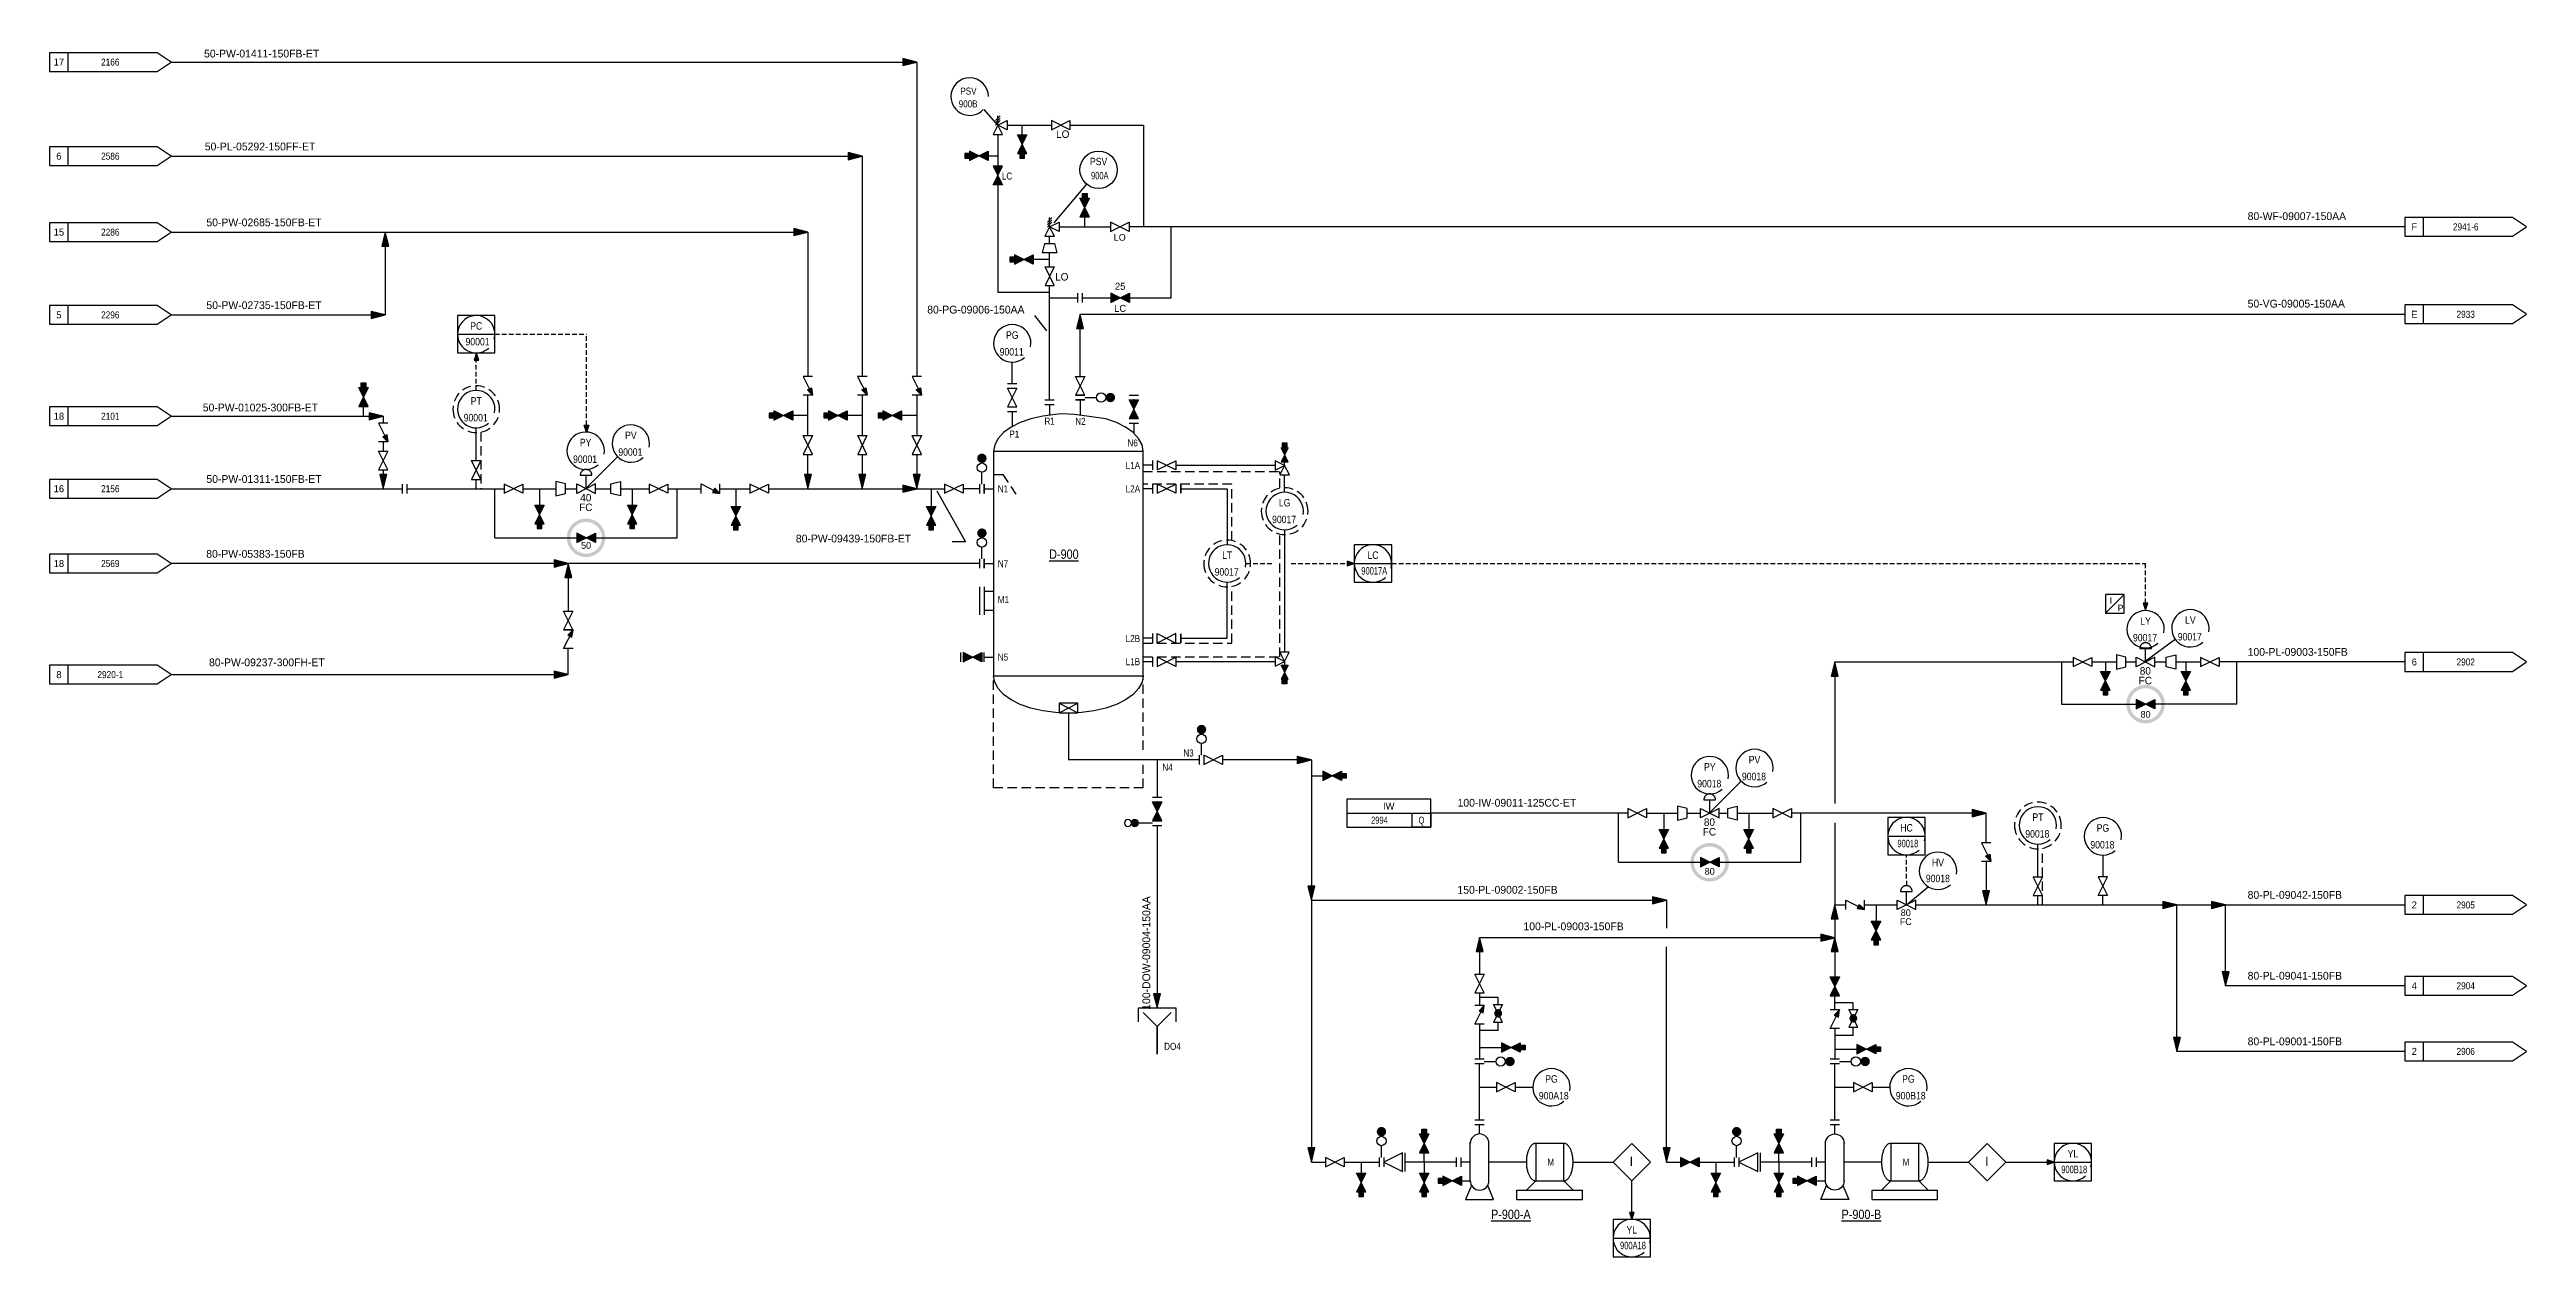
# Model space of a CAD drawing. Extents: x 31 to 826, y 171 to 558.
import ezdxf
from ezdxf.enums import TextEntityAlignment as Align

# ---------------------------------------------------------------- set-up
doc = ezdxf.new("R2010")
doc.units = 0
doc.header["$LTSCALE"] = 12
doc.header["$MEASUREMENT"] = 0
doc.linetypes.add('HIDDEN', pattern=[0.375, 0.25, -0.125])
doc.linetypes.add('HIDDEN2', pattern=[0.1875, 0.125, -0.0625])
for name, color, linetype in [('3', 1, 'Continuous'), ('ATEXT', 7, 'Continuous'), ('CODE', 1, 'Continuous'), ('CTW', 6, 'Continuous'), ('EL', 3, 'HIDDEN'), ('ELECT', 3, 'HIDDEN2'), ('EQP', 3, 'Continuous'), ('FREE-TEXT', 1, 'Continuous'), ('GRA', 7, 'Continuous'), ('INS', 2, 'Continuous'), ('INS @ 1', 2, 'Continuous'), ('INSATT', 2, 'Continuous'), ('INST', 2, 'Continuous'), ('INSTR', 2, 'Continuous'), ('LINENO', 2, 'Continuous'), ('MAJORP', 6, 'Continuous'), ('MIN', 6, 'Continuous'), ('MINORP', 6, 'Continuous'), ('PID', 4, 'Continuous'), ('PIP', 1, 'Continuous'), ('REV', 2, 'Continuous'), ('REV A', 2, 'Continuous'), ('TEXT', 7, 'Continuous')]:
    doc.layers.add(name, color=color, linetype=linetype)
doc.styles.add('INS_TAG', font='Dengl.ttf')
doc.styles.add('LETTER', font='Dengl.ttf')
doc.styles.get("Standard").update_dxf_attribs({"font": 'Dengl.ttf'})
doc.styles.add('style1', font='Dengl.ttf')
doc.styles.add('VAL_TAG', font='Dengl.ttf')
doc.linetypes.add('Software', pattern='A,0.75,-0.053571,["O",Standard,S=0.1875,R=0,X=0,Y=-0.09375],-0.196429', length=1)
doc.dimstyles.new('JCO', dxfattribs={"dimtxt": 0.09375, "dimasz": 0.09375, "dimexe": 0.0625, "dimexo": 0.0625, "dimgap": 0.09375, "dimtad": 1, "dimtoh": 1, "dimdec": 4, "dimrnd": 0.0001, "dimzin": 3, "dimdsep": 46, "dimtxsty": 'Standard', "dimcen": -0.125, "dimdle": 0.0625, "dimclrd": 2, "dimclre": 2, "dimclrt": 4, "dimadec": 0, "dimazin": 0, "dimtfac": 1, "dimtdec": 4, "dimtix": 1, "dimtofl": 0, "dimtmove": 0, "dimatfit": 3, "dimfxl": 1, "dimtolj": 1, "dimtzin": 0, "dimarcsym": 0})

msp = doc.modelspace()

# ---------------------------------------------------------------- texts
at = {"style": 'LETTER'}
for s, p in [('50-PW-01411-150FB-ET', (80.71, 555.83)), ('50-PL-05292-150FF-ET', (80.95, 526.02)), ('50-PW-02685-150FB-ET', (81.46, 501.67)), ('80-WF-09007-150AA', (736.63, 503.67)), ('50-PW-02735-150FB-ET', (81.46, 475.11)), ('50-VG-09005-150AA', (736.63, 475.61)), ('80-PG-09006-150AA', (312.83, 473.69)), ('50-PW-01025-300FB-ET', (80.31, 442.29)), ('50-PW-01311-150FB-ET', (81.46, 419.35)), ('80-PW-05383-150FB', (81.42, 395.35)), ('80-PW-09439-150FB-ET', (270.66, 400.26)), ('100-PL-09003-150FB', (736.63, 363.89)), ('80-PW-09237-300FH-ET', (82.3, 360.54)), ('100-IW-09011-125CC-ET', (483.04, 315.5)), ('150-PL-09002-150FB', (483.01, 287.58)), ('80-PL-09042-150FB', (736.63, 285.95)), ('100-PL-09003-150FB', (504.2, 275.86)), ('80-PL-09041-150FB', (736.63, 260.01)), ('80-PL-09001-150FB', (736.63, 238.96))]:
    msp.add_text(s, height=2.5, dxfattribs=at).set_placement(p)
msp.add_text('100-DOW-09004-150AA', height=2.5, rotation=90, dxfattribs=at).set_placement((384.39, 250.34))
at = {"layer": 'ATEXT', "color": 2, "linetype": 'Continuous', "width": 0.8649}
for s, p in [('  900B', (321.48, 539.83)), ('  PSV', (322.03, 543.94))]:
    msp.add_text(s, height=2.242, dxfattribs=at).set_placement(p)
at = {"layer": 'CODE', "style": 'VAL_TAG'}
for s, p in [('FC', (626.9, 277.53)), ('80', (626.9, 280.4))]:
    msp.add_text(s, height=2.16, dxfattribs=at).set_placement(p, align=Align.CENTER)
at = {"layer": 'EQP', "width": 0.8649}
for s, p in [('%%UD-900', (351.97, 395)), ('%%UP-900-A', (493.79, 183.21)), ('%%UP-900-B', (606.3, 183.21))]:
    msp.add_text(s, height=3, rotation=359.99998, dxfattribs=at).set_placement(p)
for p in [(511.87, 200.38), (625.87, 200.38)]:
    msp.add_text('M', height=2.25, dxfattribs=at).set_placement(p)
at = {"layer": 'TEXT'}
msp.add_text('LO', height=2.4, dxfattribs=at).set_placement((354.18, 530.04))
at = {"layer": 'TEXT', "linetype": 'Continuous', "width": 0.8649}
msp.add_text('LC', height=2.242, dxfattribs=at).set_placement((336.78, 516.67))
at = {"layer": 'TEXT'}
for s, p in [('LO', (356.01, 484.28)), ('40', (203.25, 413.43)), ('FC', (203.25, 410.33)), ('80', (703.79, 357.85)), ('FC', (703.79, 354.75)), ('80', (563.88, 309.35)), ('FC', (563.88, 306.24))]:
    msp.add_text(s, height=2.4, dxfattribs=at).set_placement(p, align=Align.CENTER)
at = {"layer": 'TEXT', "width": 0.8649}
for s, p in [('R1', (350.46, 438.06)), ('N2', (360.35, 437.98)), ('P1', (339.18, 433.9)), ('N6', (377.1, 431.04)), ('L1A', (376.53, 423.81)), ('N1', (335.48, 416.32)), ('L2A', (376.53, 416.34)), ('N7', (335.48, 392.32)), ('M1', (335.47, 380.79)), ('L2B', (376.53, 368.33)), ('N5', (335.48, 362.34)), ('L1B', (376.53, 360.88)), ('N4', (388.29, 327)), ('N3', (395.02, 331.59)), ('DO4', (388.87, 237.5))]:
    msp.add_text(s, height=2.25, dxfattribs=at).set_placement(p)

# ---------------------------------------------------------------- blocks, each defined once
blk = doc.blocks.new('HV1')
at = {"layer": 'EQP', "color": 3, "linetype": 'Continuous'}
blk.add_lwpolyline([(0, 0), (0.026, 0.001), (0.052, 0.003), (0.078, 0.006), (0.104, 0.011), (0.129, 0.017), (0.155, 0.024), (0.179, 0.033), (0.203, 0.043), (0.227, 0.054), (0.25, 0.067), (0.272, 0.081), (0.294, 0.095), (0.315, 0.111), (0.335, 0.128), (0.354, 0.146), (0.372, 0.165), (0.389, 0.185), (0.405, 0.206), (0.419, 0.228), (0.433, 0.25), (0.446, 0.273), (0.457, 0.297), (0.467, 0.321), (0.476, 0.345), (0.483, 0.371), (0.489, 0.396), (0.494, 0.422), (0.497, 0.448), (0.499, 0.474), (0.5, 0.5), (0.499, 0.526), (0.497, 0.552), (0.494, 0.578), (0.489, 0.604), (0.483, 0.629), (0.476, 0.655), (0.467, 0.679), (0.457, 0.703), (0.446, 0.727), (0.433, 0.75), (0.419, 0.772), (0.405, 0.794), (0.389, 0.815), (0.372, 0.835), (0.354, 0.854), (0.335, 0.872), (0.315, 0.889), (0.294, 0.905), (0.272, 0.919), (0.25, 0.933), (0.227, 0.946), (0.203, 0.957), (0.179, 0.967), (0.155, 0.976), (0.129, 0.983), (0.104, 0.989), (0.078, 0.994), (0.052, 0.997), (0.026, 0.999), (0, 1)], dxfattribs=at)
blk = doc.blocks.new('IVR1')
at = {"layer": 'INS', "color": 2, "linetype": 'Continuous'}
for p, q in [((-0.031, 0.063), (0.031, 0.125)), ((-0.031, 0.031), (0.031, 0.094)), ((-0.031, 0), (0.031, 0.063)), ((0, 0), (0, 0.125))]:
    blk.add_line(p, q, dxfattribs=at)
blk.add_lwpolyline([(0, 0), (0, 0), (-0.063, -0.125), (0.063, -0.125), (0, 0), (0.125, 0.063), (0.125, -0.063), (0, 0)], dxfattribs=at)
blk = doc.blocks.new('AA2')
at = {"layer": 'GRA', "color": 7, "linetype": 'Continuous'}
blk.add_lwpolyline([(0, 0), (0.188, 0.047), (0.188, -0.047), (0, 0), (0.175, 0.034), (0.175, -0.034), (0, 0), (0.162, 0.021), (0.162, -0.022), (0, 0), (0.15, 0.01), (0.15, -0.011), (0, 0), (0.139, 0)], dxfattribs=at)
blk = doc.blocks.new('VG1')
blk.add_lwpolyline([(-0.125, -0.063), (-0.125, -0.063), (-0.125, 0.063), (0.125, -0.063), (0.125, 0.063), (-0.125, -0.063)])
blk = doc.blocks.new('DT')
at = {"layer": 'EL', "color": 3, "linetype": 'HIDDEN'}
blk.add_lwpolyline([(-0.125, 0.125), (-0.125, -0.125), (0.125, 0), (-0.125, 0.125)], dxfattribs=at)
blk = doc.blocks.new('A3')
at = {"layer": 'GRA', "color": 7, "linetype": 'Continuous'}
blk.add_lwpolyline([(0, 0), (-0.094, 0.031), (-0.094, -0.031), (0, 0), (-0.092, 0.027), (-0.092, -0.027), (0, 0), (-0.09, 0.023), (-0.09, -0.023), (0, 0), (-0.088, 0.02), (-0.088, -0.02), (0, 0), (-0.086, 0.016), (-0.086, -0.016), (0, 0), (-0.084, 0.014), (-0.084, -0.014), (0, 0), (-0.082, 0.012), (-0.082, -0.012), (0, 0), (-0.08, 0.01), (-0.08, -0.01), (0, 0), (-0.078, 0.008), (-0.078, -0.008), (0, 0), (-0.076, 0.006), (-0.076, -0.006), (0, 0), (-0.074, 0.004), (-0.074, -0.004), (0, 0), (-0.072, 0.002), (-0.072, -0.002), (0, 0), (-0.072, 0)], dxfattribs=at)
blk = doc.blocks.new('EQPBX')
at = {"layer": 'EQP', "linetype": 'HIDDEN2'}
for p, q in [((-0.125, 0.063), (-0.125, -0.063)), ((0.125, 0.063), (-0.125, 0.063)), ((-0.125, 0.063), (0.125, -0.063)), ((-0.125, -0.063), (0.125, 0.063)), ((0.125, -0.063), (0.125, 0.063)), ((-0.125, -0.063), (0.125, -0.063))]:
    blk.add_line(p, q, dxfattribs=at)
blk = doc.blocks.new('D2')
at = {"color": 1, "linetype": 'Continuous'}
for p, q in [((-0.25, 0.063), (-0.25, 0.25)), ((-0.25, 0.25), (0.25, 0.25)), ((0.25, 0.25), (0.25, 0.063))]:
    blk.add_line(p, q, dxfattribs=at)
at = {"layer": 'PIP', "color": 1, "linetype": 'Continuous'}
blk.add_lwpolyline([(-0.188, 0.188), (-0.188, 0.188), (-0.188, 0.188), (0, 0), (0.188, 0.188)], dxfattribs=at)
at = {"layer": 'PIP', "color": 1, "linetype": 'Continuous', "const_width": 0.02}
blk.add_lwpolyline([(0, -0.375), (0, -0.375), (0, 0)], dxfattribs=at)
blk = doc.blocks.new('F1')
at = {"layer": 'PIP'}
for points in [[(-0.03125, 0.0625), (-0.03125, -0.0625)], [(0.03125, 0.0625), (0.03125, -0.0625)]]:
    blk.add_lwpolyline(points, dxfattribs=at)
blk = doc.blocks.new('VALLGAC')
for p, q in [((-0.125, -0.062), (0.125, 0.062)), ((0.125, -0.062), (-0.125, 0.062)), ((-0.125, 0.062), (-0.125, -0.062)), ((0.125, 0.062), (0.125, -0.062))]:
    blk.add_line(p, q)
for p in [(-0.125, 0), (0.125, 0)]:
    blk.add_point(p)
blk.add_solid([(-0.125, 0.062), (-0.125, -0.062), (0.125, -0.062), (0.125, 0.062)])
at = {"layer": 'CODE', "style": 'VAL_TAG'}
for tag, p in [('DISPLAY', (0, 0.108)), ('VALVE_CODE', (0, -0.188))]:
    blk.add_attdef(tag, text='', height=0.0938, dxfattribs=at).set_placement(p, align=Align.CENTER)
at = {"layer": 'CODE', "style": 'VAL_TAG', "flags": 1}
blk.add_attdef('VALVE_SIZE', text='', height=0.0938, dxfattribs=at).set_placement((0, -0.312), align=Align.CENTER)
for tag, p in [('VALVE_SPEC', (0, -0.564)), ('VALVE_LINE', (0, -0.439)), ('VALVE_FITT', (0, -0.689)), ('VALVE_DWG', (0, -0.814))]:
    blk.add_attdef(tag, text='', height=0.09, rotation=360, dxfattribs=at).set_placement(p, align=Align.CENTER)
blk = doc.blocks.new('VALLGA')
for p, q in [((0.125, -0.062), (-0.125, 0.062)), ((-0.125, -0.062), (0.125, 0.062)), ((-0.125, 0.062), (-0.125, -0.062)), ((0.125, 0.062), (0.125, -0.062))]:
    blk.add_line(p, q)
at = {"layer": 'CODE', "style": 'VAL_TAG'}
for tag, p in [('DISPLAY', (0, 0.09)), ('VALVE_CODE', (0, -0.186))]:
    blk.add_attdef(tag, text='', height=0.09, dxfattribs=at).set_placement(p, align=Align.CENTER)
at = {"layer": 'CODE', "style": 'VAL_TAG', "flags": 1}
for tag, p in [('VALVE_SIZE', (0, -0.31)), ('VALVE_SPEC', (0, -0.559)), ('VALVE_LINE', (0, -0.434)), ('VALVE_FITT', (0, -0.684)), ('VALVE_DWG', (0, -0.809))]:
    blk.add_attdef(tag, text='', height=0.09, dxfattribs=at).set_placement(p, align=Align.CENTER)
blk = doc.blocks.new('mis022')
at = {"const_width": 0.02}
blk.add_lwpolyline([(0, 0.0625), (0, -0.0625)], dxfattribs=at)
blk = doc.blocks.new('mis007')
blk.add_line((-1.375, -0.125), (-1.375, 0.125))
blk.add_lwpolyline([(-0.1875, -0.125), (0, 0), (-0.1875, 0.125), (-1.625, 0.125), (-1.625, -0.125)], close=True)
at = {"style": 'style1'}
for tag, p in [('#', (-1.5, -0.046875)), ('DWG.NUMBER', (-0.6875, -0.046875))]:
    blk.add_attdef(tag, text='', height=0.09375, dxfattribs=at).set_placement(p, align=Align.CENTER)
blk = doc.blocks.new('fsv015')
for p, q in [((-0.0625, -0.125), (0, 0)), ((0, 0), (0.125, 0.0625)), ((0.125, -0.0625), (0, 0)), ((0, 0), (0.0625, -0.125)), ((0.125, 0.0625), (0.125, -0.0625)), ((0.0625, -0.125), (-0.0625, -0.125))]:
    blk.add_line(p, q)
blk = doc.blocks.new('fsm003')
for p, q in [((0, 0.0625), (0, -0.0625)), ((0.03125, 0.0625), (0.03125, 0.21875)), ((0.0625, 0.0625), (0.0625, -0.0625))]:
    blk.add_line(p, q)
at = {"const_width": 0.0625}
blk.add_lwpolyline([(0, 0.40625, 1), (0.0625, 0.40625, 1)], format="xyb", close=True, dxfattribs=at)
blk.add_circle((0.03125, 0.28125), 0.0625)
blk = doc.blocks.new('VALLGLC')
for p, q in [((-0.125, -0.062), (0.125, 0.062)), ((0.125, -0.062), (-0.125, 0.062)), ((-0.125, 0.062), (-0.125, -0.062)), ((0.125, 0.062), (0.125, -0.062))]:
    blk.add_line(p, q)
at = {"const_width": 0.469}
blk.add_lwpolyline([(0.023, 0, 1), (-0.023, 0, 1)], format="xyb", close=True, dxfattribs=at)
for p in [(-0.125, 0), (0.125, 0)]:
    blk.add_point(p)
for points in [[(0, 0), (-0.125, -0.062), (-0.125, 0.062)], [(0, 0), (0.125, -0.062), (0.125, 0.062)]]:
    blk.add_solid(points)
at = {"layer": 'CODE', "style": 'VAL_TAG'}
blk.add_attdef('VALVE_CODE', text='', height=0.09, dxfattribs=at).set_placement((0, -0.182), align=Align.CENTER)
at = {"layer": 'CODE', "style": 'VAL_TAG', "flags": 1}
for tag, p in [('VALVE_SIZE', (0, -0.314)), ('VALVE_SPEC', (0, -0.578)), ('VALVE_LINE', (0, -0.453)), ('VALVE_FITT', (0, -0.703)), ('VALVE_DWG', (0, -0.828))]:
    blk.add_attdef(tag, text='', height=0.09, dxfattribs=at).set_placement(p, align=Align.CENTER)
at = {"layer": 'TEXT', "style": 'VAL_TAG'}
blk.add_attdef('DISPLAY', text='', height=0.09, dxfattribs=at).set_placement((0, 0.093), align=Align.CENTER)
blk = doc.blocks.new('PIP2')
at = {"layer": 'ATEXT', "color": 7, "linetype": 'Continuous'}
for p, q in [((-0.063, 0), (-0.063, 0)), ((0.063, 0), (0.063, 0))]:
    blk.add_line(p, q, dxfattribs=at)
at = {"layer": 'PIP', "color": 1, "linetype": 'Continuous'}
blk.add_lwpolyline([(0.063, -0.063), (0.063, -0.063), (-0.063, -0.094), (-0.063, 0.094), (0.063, 0.063), (0.063, -0.063)], dxfattribs=at)
blk = doc.blocks.new('VC1')
at = {"layer": 'PIP', "color": 1, "linetype": 'Continuous'}
for points in [[(-0.125, -0.063), (-0.125, -0.063), (-0.125, 0.063), (0.125, -0.063), (0.125, 0.063)], [(0.125, -0.063), (0.055, 0.007), (0.027, -0.049), (0.125, -0.063), (0.055, 0.003), (0.031, -0.046), (0.125, -0.063), (0.055, -0.001), (0.034, -0.043), (0.125, -0.063), (0.055, -0.006), (0.038, -0.041), (0.125, -0.063), (0.055, -0.01), (0.041, -0.038), (0.125, -0.063), (0.056, -0.013), (0.044, -0.037), (0.125, -0.063), (0.057, -0.015), (0.046, -0.036), (0.125, -0.063), (0.058, -0.018), (0.049, -0.035), (0.125, -0.063), (0.059, -0.021), (0.052, -0.035), (0.125, -0.063), (0.059, -0.023), (0.054, -0.034), (0.125, -0.063), (0.06, -0.026), (0.057, -0.033), (0.125, -0.063), (0.061, -0.028), (0.059, -0.032), (0.125, -0.063), (0.06, -0.03)]]:
    blk.add_lwpolyline(points, dxfattribs=at)
blk = doc.blocks.new('AA3')
at = {"layer": 'GRA', "color": 7, "linetype": 'Continuous'}
blk.add_lwpolyline([(0, 0), (0.094, 0.031), (0.094, -0.031), (0, 0), (0.088, 0.02), (0.088, -0.02), (0, 0), (0.082, 0.012), (0.082, -0.012), (0, 0), (0.076, 0.006), (0.076, -0.006), (0, 0), (0.072, 0)], dxfattribs=at)
blk = doc.blocks.new('VALSGAC')
for p, q in [((-0.094, -0.047), (0.094, 0.047)), ((0.094, -0.047), (-0.094, 0.047)), ((-0.094, 0.047), (-0.094, -0.047)), ((0.094, 0.047), (0.094, -0.047))]:
    blk.add_line(p, q)
for p in [(-0.094, 0), (0.094, 0)]:
    blk.add_point(p)
blk.add_solid([(-0.094, 0.047), (-0.094, -0.047), (0.094, -0.047), (0.094, 0.047)])
at = {"layer": 'CODE', "style": 'VAL_TAG'}
for tag, p in [('DISPLAY', (0, 0.108)), ('VALVE_CODE', (0, -0.188))]:
    blk.add_attdef(tag, text='', height=0.0938, dxfattribs=at).set_placement(p, align=Align.CENTER)
at = {"layer": 'CODE', "style": 'VAL_TAG', "flags": 1}
blk.add_attdef('VALVE_SIZE', text='', height=0.0938, dxfattribs=at).set_placement((0, -0.312), align=Align.CENTER)
for tag, p in [('VALVE_SPEC', (0, -0.564)), ('VALVE_LINE', (0, -0.439)), ('VALVE_FITT', (0, -0.689)), ('VALVE_DWG', (0, -0.814))]:
    blk.add_attdef(tag, text='', height=0.09, rotation=360, dxfattribs=at).set_placement(p, align=Align.CENTER)
blk = doc.blocks.new('plug')
for p, q in [((0, 0.03125), (0.0625, 0.03125)), ((0, -0.03125), (0, 0.03125)), ((0.0625, 0.03125), (0.0625, -0.03125)), ((0.0625, -0.03125), (0, -0.03125))]:
    blk.add_line(p, q)
at = {"const_width": 0.0625}
blk.add_lwpolyline([(0.03125, -0.03125), (0.03125, 0.03125)], dxfattribs=at)
blk = doc.blocks.new('VN1')
at = {"layer": 'PIP', "color": 1, "linetype": 'Continuous'}
for points in [[(-0.125, -0.063), (-0.125, -0.063), (0.125, 0.063), (0.125, -0.063), (-0.125, 0.063), (-0.125, -0.063)], [(-0.116, -0.051), (-0.116, 0.053), (-0.106, 0.048), (-0.106, -0.047), (-0.098, -0.043), (-0.098, 0.043), (-0.089, 0.039), (-0.089, -0.039), (-0.081, -0.035), (-0.081, 0.035), (-0.072, 0.032), (-0.071, -0.032), (-0.064, -0.028), (-0.064, 0.028), (-0.056, 0.024), (-0.056, -0.023), (-0.048, -0.019), (-0.048, 0.02), (-0.04, 0.016), (-0.04, -0.016), (-0.033, -0.012), (-0.033, 0.012), (-0.024, 0.008), (-0.024, -0.008), (-0.018, -0.005), (-0.018, 0.006), (-0.012, 0.003), (-0.012, -0.002), (-0.006, 0)], [(0.116, -0.051), (0.116, 0.053), (0.106, 0.048), (0.106, -0.047), (0.098, -0.043), (0.098, 0.043), (0.089, 0.039), (0.089, -0.039), (0.081, -0.035), (0.081, 0.035), (0.072, 0.032), (0.071, -0.032), (0.064, -0.028), (0.064, 0.028), (0.056, 0.024), (0.056, -0.023), (0.048, -0.019), (0.048, 0.02), (0.04, 0.016), (0.04, -0.016), (0.033, -0.012), (0.033, 0.012), (0.024, 0.008), (0.024, -0.008), (0.018, -0.005), (0.018, 0.006), (0.012, 0.003), (0.012, -0.002), (0.006, 0)]]:
    blk.add_lwpolyline(points, dxfattribs=at)
blk = doc.blocks.new('mis057')
blk.add_lwpolyline([(0, 0.188), (0, -0.188), (1.125, -0.188), (1.125, 0.188), (0, 0.188), (0, 0), (1.125, 0), (1.125, -0.188), (0.875, -0.188), (0.875, 0)])
at = {"style": 'LETTER'}
blk.add_attdef('1', (0.518, 0.046), '', height=0.0938, dxfattribs=at)
at = {"style": 'LETTER', "width": 0.8}
for tag, p in [('2', (0.031, -0.142)), ('3', (0.956, -0.143))]:
    blk.add_attdef(tag, p, '', height=0.0938, dxfattribs=at)
blk = doc.blocks.new('-IVC1')
for p, q in [((-0.125, 0), (-0.125, 0)), ((0, 0.258), (0, 0.258)), ((0.125, 0), (0.125, 0))]:
    blk.add_line(p, q)
for points in [[(-0.125, -0.063), (-0.125, -0.063), (-0.125, 0.063), (0.125, -0.063), (0.125, 0.063), (-0.125, -0.063)], [(0.078, 0.179), (0.078, 0.183), (0.078, 0.188), (0.077, 0.192), (0.076, 0.196), (0.075, 0.2), (0.074, 0.204), (0.073, 0.207), (0.071, 0.211), (0.07, 0.215), (0.068, 0.218), (0.066, 0.222), (0.063, 0.225), (0.061, 0.229), (0.058, 0.232), (0.055, 0.235), (0.052, 0.237), (0.049, 0.24), (0.046, 0.243), (0.043, 0.245), (0.039, 0.247), (0.035, 0.249), (0.032, 0.251), (0.028, 0.252), (0.024, 0.254), (0.02, 0.255), (0.016, 0.256), (0.012, 0.257), (0.008, 0.257), (0.004, 0.257), (0, 0.258), (-0.004, 0.257), (-0.008, 0.257), (-0.012, 0.257), (-0.016, 0.256), (-0.02, 0.255), (-0.024, 0.254), (-0.028, 0.252), (-0.032, 0.251), (-0.035, 0.249), (-0.039, 0.247), (-0.043, 0.245), (-0.046, 0.243), (-0.049, 0.24), (-0.052, 0.237), (-0.055, 0.235), (-0.058, 0.232), (-0.061, 0.229), (-0.063, 0.225), (-0.066, 0.222), (-0.068, 0.218), (-0.07, 0.215), (-0.071, 0.211), (-0.073, 0.207), (-0.074, 0.204), (-0.075, 0.2), (-0.076, 0.196), (-0.077, 0.192), (-0.078, 0.188), (-0.078, 0.183), (-0.078, 0.179)], [(-0.078, 0.179), (-0.078, 0.179), (0.078, 0.179)], [(0, 0), (0, 0), (0, 0.179)]]:
    blk.add_lwpolyline(points)
blk = doc.blocks.new('INS07_new')
blk.add_lwpolyline([(-0.25, 0.25), (-0.25, -0.25), (0.25, -0.25), (0.25, 0.25)], close=True)
blk.add_lwpolyline([(-0.25, 0), (0.25, 0)])
blk.add_arc((0, 0), 0.25, 345.0872, 311.8048)
at = {"style": 'INS_TAG', "flags": 1}
blk.add_attdef('INS_HOST', text='', height=0.1, dxfattribs=at).set_placement((0, 0.269), align=Align.CENTER)
at = {"style": 'INS_TAG', "width": 0.8649}
for tag, p in [('INS_SERVICE', (0, 0.061)), ('INS_NUM', (0, -0.162))]:
    blk.add_attdef(tag, text='', height=0.1, dxfattribs=at).set_placement(p, align=Align.CENTER)
blk = doc.blocks.new('INS01B')
blk.add_arc((0, 0), 0.25, 349.1931, 311.4096)
at = {"style": 'INS_TAG', "flags": 1}
blk.add_attdef('INS_HOST', text='', height=0.1, dxfattribs=at).set_placement((0, 0.269), align=Align.CENTER)
at = {"style": 'INS_TAG'}
blk.add_attdef('INS_SERVICE', text='', height=0.1, dxfattribs=at).set_placement((0, 0.061), align=Align.CENTER)
blk.add_attdef('INS_NUM', (-0.168, -0.163), '', height=0.1, dxfattribs=at)
blk = doc.blocks.new('INTLCK_MS_RLY')
blk.add_lwpolyline([(0.25, 0.25), (0, 0.5), (-0.25, 0.25), (0, 0), (0.25, 0.25)])
at = {"style": 'LETTER'}
blk.add_text('I', height=0.125, rotation=180, dxfattribs=at).set_placement((0.018, 0.321))
blk = doc.blocks.new('LOCAL_no_numb')
blk.add_circle((0, 0), 0.25)
at = {"style": 'INS_TAG', "width": 0.8649, "flags": 1}
blk.add_attdef('INS_HOST', text='', height=0.1, dxfattribs=at).set_placement((0, 0.269), align=Align.CENTER)
at = {"style": 'INS_TAG', "width": 0.8649}
blk.add_attdef('INS_SERVICE', text='', height=0.1, dxfattribs=at).set_placement((0, 0.061), align=Align.CENTER)
blk.add_attdef('INS_NUM', (-0.168, -0.163), '', height=0.1, dxfattribs=at)
blk = doc.blocks.new('IP-2')
at = {"layer": 'INS', "color": 2, "linetype": 'Continuous'}
for p, q in [((-0.125, -0.125), (0.125, 0.125)), ((0.125, 0.125), (-0.125, 0.125)), ((-0.125, 0.125), (-0.125, -0.125)), ((0.125, -0.125), (0.125, 0.125)), ((-0.125, -0.125), (0.125, -0.125))]:
    blk.add_line(p, q, dxfattribs=at)
at = {"style": 'LETTER'}
for s, p in [('I', (-0.069, 0.001)), ('P', (0.038, -0.099))]:
    blk.add_text(s, height=0.0854, dxfattribs=at).set_placement(p)
blk = doc.blocks.new('-VGL1')
at = {"layer": '3', "color": 1, "linetype": 'Continuous'}
for points in [[(-0.125, -0.063), (-0.125, -0.063), (-0.125, 0.063), (0.125, -0.063), (0.125, 0.063), (-0.125, -0.063)], [(-0.047, 0), (-0.047, 0), (0, 0.047), (0.047, 0), (0, -0.047), (-0.047, 0)], [(0.047, 0), (0.047, 0.002), (0.047, 0.003), (0.047, 0.005), (0.046, 0.007), (0.046, 0.008), (0.046, 0.01), (0.045, 0.011), (0.045, 0.013), (0.045, 0.014), (0.044, 0.016), (0.043, 0.018), (0.043, 0.019), (0.042, 0.021), (0.041, 0.022), (0.041, 0.023), (0.04, 0.025), (0.039, 0.026), (0.038, 0.028), (0.037, 0.029), (0.036, 0.03), (0.035, 0.031), (0.034, 0.033), (0.033, 0.034), (0.031, 0.035), (0.03, 0.036), (0.029, 0.037), (0.028, 0.038), (0.026, 0.039), (0.025, 0.04), (0.023, 0.041), (0.022, 0.041), (0.021, 0.042), (0.019, 0.043), (0.018, 0.043), (0.016, 0.044), (0.014, 0.045), (0.013, 0.045), (0.011, 0.045), (0.01, 0.046), (0.008, 0.046), (0.007, 0.046), (0.005, 0.047), (0.003, 0.047), (0.002, 0.047), (0, 0.047), (-0.002, 0.047), (-0.003, 0.047), (-0.005, 0.047), (-0.007, 0.046), (-0.008, 0.046), (-0.01, 0.046), (-0.011, 0.045), (-0.013, 0.045), (-0.014, 0.045), (-0.016, 0.044), (-0.018, 0.043), (-0.019, 0.043), (-0.021, 0.042), (-0.022, 0.041), (-0.023, 0.041), (-0.025, 0.04), (-0.026, 0.039), (-0.028, 0.038), (-0.029, 0.037), (-0.03, 0.036), (-0.031, 0.035), (-0.033, 0.034), (-0.034, 0.033), (-0.035, 0.031), (-0.036, 0.03), (-0.037, 0.029), (-0.038, 0.028), (-0.039, 0.026), (-0.04, 0.025), (-0.041, 0.023), (-0.041, 0.022), (-0.042, 0.021), (-0.043, 0.019), (-0.043, 0.018), (-0.044, 0.016), (-0.045, 0.014), (-0.045, 0.013), (-0.045, 0.011), (-0.046, 0.01), (-0.046, 0.008), (-0.046, 0.007), (-0.047, 0.005), (-0.047, 0.003), (-0.047, 0.002), (-0.047, 0), (-0.047, -0.002), (-0.047, -0.003), (-0.047, -0.005), (-0.046, -0.007), (-0.046, -0.008)], [(-0.031, 0), (-0.031, 0), (0, 0.031), (0.031, 0), (0, -0.031), (-0.031, 0)], [(-0.016, 0), (-0.016, 0), (0, 0.016), (0.016, 0), (0, -0.016), (-0.016, 0)], [(-0.046, -0.008), (-0.046, -0.01), (-0.045, -0.011), (-0.045, -0.013), (-0.045, -0.014), (-0.044, -0.016), (-0.043, -0.018), (-0.043, -0.019), (-0.042, -0.021), (-0.041, -0.022), (-0.041, -0.023), (-0.04, -0.025), (-0.039, -0.026), (-0.038, -0.028), (-0.037, -0.029), (-0.036, -0.03), (-0.035, -0.031), (-0.034, -0.033), (-0.033, -0.034), (-0.031, -0.035), (-0.03, -0.036), (-0.029, -0.037), (-0.028, -0.038), (-0.026, -0.039), (-0.025, -0.04), (-0.023, -0.041), (-0.022, -0.041), (-0.021, -0.042), (-0.019, -0.043), (-0.018, -0.043), (-0.016, -0.044), (-0.014, -0.045), (-0.013, -0.045), (-0.011, -0.045), (-0.01, -0.046), (-0.008, -0.046), (-0.007, -0.046), (-0.005, -0.047), (-0.003, -0.047), (-0.002, -0.047), (0, -0.047), (0.002, -0.047), (0.003, -0.047), (0.005, -0.047), (0.007, -0.046), (0.008, -0.046), (0.01, -0.046), (0.011, -0.045), (0.013, -0.045), (0.014, -0.045), (0.016, -0.044), (0.018, -0.043), (0.019, -0.043), (0.021, -0.042), (0.022, -0.041), (0.023, -0.041), (0.025, -0.04), (0.026, -0.039), (0.028, -0.038), (0.029, -0.037), (0.03, -0.036), (0.031, -0.035), (0.033, -0.034), (0.034, -0.033), (0.035, -0.031), (0.036, -0.03), (0.037, -0.029), (0.038, -0.028), (0.039, -0.026), (0.04, -0.025), (0.041, -0.023), (0.041, -0.022), (0.042, -0.021), (0.043, -0.019), (0.043, -0.018), (0.044, -0.016), (0.045, -0.014), (0.045, -0.013), (0.045, -0.011), (0.046, -0.01), (0.046, -0.008), (0.046, -0.007), (0.047, -0.005), (0.047, -0.003), (0.047, -0.002), (0.047, 0)]]:
    blk.add_lwpolyline(points, dxfattribs=at)
at = {"layer": 'ATEXT', "color": 7, "linetype": 'Continuous'}
for p, q in [((-0.125, 0), (-0.125, 0)), ((0.125, 0), (0.125, 0))]:
    blk.add_line(p, q, dxfattribs=at)
blk = doc.blocks.new('-IVR1')
at = {"layer": 'ATEXT', "color": 7, "linetype": 'Continuous'}
for p, q in [((0.125, 0), (0.125, 0)), ((0, -0.125), (0, -0.125))]:
    blk.add_line(p, q, dxfattribs=at)
at = {"layer": 'INS', "color": 2, "linetype": 'Continuous'}
for points in [[(0, 0), (0, 0), (-0.063, -0.125), (0.063, -0.125), (0, 0), (0.125, 0.063), (0.125, -0.063), (0, 0)], [(0.031, 0.125), (0.031, 0.125), (-0.031, 0.063)], [(-0.031, 0.031), (-0.031, 0.031), (0.031, 0.094)], [(0.031, 0.063), (0.031, 0.063), (-0.031, 0)], [(0, 0), (0, 0), (0, 0.125)]]:
    blk.add_lwpolyline(points, dxfattribs=at)
blk = doc.blocks.new('VN1A')
at = {"layer": 'PIP', "color": 1, "linetype": 'Continuous'}
for points in [[(0.065, -0.124), (0.065, -0.124), (-0.06, 0.126), (0.065, 0.126), (-0.06, -0.124), (0.065, -0.124)], [(0.054, 0.117), (-0.051, 0.117), (-0.046, 0.107), (0.049, 0.107), (0.046, 0.099), (-0.041, 0.099), (-0.037, 0.089), (0.042, 0.089), (0.038, 0.081), (-0.033, 0.081), (-0.029, 0.072), (0.034, 0.072), (0.03, 0.064), (-0.025, 0.064), (-0.022, 0.056), (0.026, 0.056), (0.022, 0.049), (-0.018, 0.049), (-0.014, 0.041), (0.018, 0.041), (0.014, 0.034), (-0.01, 0.034), (-0.006, 0.025), (0.01, 0.025), (0.008, 0.019), (-0.003, 0.019), (0, 0.012), (0.005, 0.012), (0.002, 0.007)], [(0.054, -0.115), (-0.051, -0.115), (-0.046, -0.105), (0.049, -0.105), (0.046, -0.097), (-0.041, -0.097), (-0.037, -0.088), (0.042, -0.088), (0.038, -0.08), (-0.033, -0.08), (-0.029, -0.071), (0.034, -0.071), (0.03, -0.063), (-0.025, -0.063), (-0.022, -0.055), (0.026, -0.055), (0.022, -0.047), (-0.018, -0.047), (-0.014, -0.04), (0.018, -0.04), (0.014, -0.032), (-0.01, -0.032), (-0.006, -0.024), (0.01, -0.024), (0.008, -0.017), (-0.003, -0.017), (0, -0.011), (0.005, -0.011), (0.002, -0.005)]]:
    blk.add_lwpolyline(points, dxfattribs=at)
blk = doc.blocks.new('PUMP1')
at = {"layer": 'EQP', "color": 3, "linetype": 'Continuous'}
for p, q in [((0.38, -7.5), (-1.5, -12)), ((7.5, -12), (5.62, -7.5)), ((-1.5, -12), (7.5, -12))]:
    blk.add_line(p, q, dxfattribs=at)
for points in [[(6, 6, 1), (0, 6, 1)], [(0, -6, 1), (6, -6, 1)]]:
    blk.add_lwpolyline(points, format="xyb", dxfattribs=at)
for points in [[(0, -6.38), (0, -6.38), (0, 6.38)], [(6, -6.38), (6, -6.38), (6, 6.38)]]:
    blk.add_lwpolyline(points, dxfattribs=at)

# ---------------------------------------------------------------- linework, layer by layer
at = {"layer": 'CTW'}
for p, q in [((363.37, 501.5), (363.37, 504.66)), ((131.86, 440.75), (131.86, 443.91)), ((70.11, 417.5), (144.34, 417.5)), ((261.93, 417.5), (318.37, 417.5))]:
    msp.add_line(p, q, dxfattribs=at)
at = {"layer": 'EL'}
for p, q in [((169.58, 435.65), (169.58, 417.5)), ((382.12, 423.05), (426.05, 423.05)), ((426.05, 417.8), (426.05, 423.05)), ((410.6, 419), (382.12, 419)), ((410.6, 400.85), (410.6, 419)), ((426.05, 363.53), (426.05, 402.95)), ((410.6, 368), (410.6, 386.15)), ((382.12, 368), (410.6, 368)), ((382.12, 363.53), (426.05, 363.53)), ((670.81, 283.98), (670.81, 302.13))]:
    msp.add_line(p, q, dxfattribs=at)
for points in [[(175.58, 443, 1), (160.58, 443, 1)], [(420.05, 410.3, -1), (435.05, 410.3, -1)], [(416.6, 393.5, 1), (401.6, 393.5, 1)], [(676.81, 309.48, 1), (661.81, 309.48, 1)]]:
    msp.add_lwpolyline(points, format="xyb", close=True, dxfattribs=at)
at = {"layer": 'ELECT'}
for p, q in [((174.08, 467.05), (203.48, 467.05)), ((203.48, 435.67), (203.48, 467.05)), ((415.15, 393.5), (423.91, 393.52)), ((429.6, 393.52), (449.9, 393.54)), ((461.99, 393.52), (703.87, 393.52)), ((703.87, 378.51), (703.87, 393.52)), ((627.2, 290.16), (627.15, 300.04))]:
    msp.add_line(p, q, dxfattribs=at)
msp.add_lwpolyline([(168.08, 449), (168.08, 461.06)], dxfattribs=at)
at = {"layer": 'EQP', "color": 3, "linetype": 'Continuous'}
for p, q in [((334.12, 429.5), (334.12, 357.5)), ((382.12, 357.5), (382.12, 429.5)), ((385.12, 425), (382.12, 425)), ((385.12, 426.5), (385.12, 423.5)), ((331.12, 416), (331.12, 419)), ((331.12, 417.5), (334.12, 417.5)), ((385.12, 417.5), (382.12, 417.5)), ((385.12, 419), (385.12, 416)), ((331.12, 393.5), (334.12, 393.5)), ((385.12, 369.5), (382.12, 369.5)), ((385.12, 371), (385.12, 368)), ((331.12, 362), (331.12, 365)), ((331.12, 363.5), (334.12, 363.5)), ((385.12, 362), (382.12, 362)), ((385.12, 363.5), (385.12, 360.5)), ((508.12, 207.5), (508.12, 195.5)), ((517.12, 207.5), (508.12, 207.5)), ((517.12, 195.5), (517.12, 207.5)), ((622.12, 207.5), (622.12, 195.5)), ((631.12, 207.5), (622.12, 207.5)), ((631.12, 195.5), (631.12, 207.5)), ((505.12, 201.5), (493.12, 201.5)), ((619.12, 201.5), (607.12, 201.5)), ((502.12, 192.5), (523.12, 192.5)), ((502.12, 189.5), (502.12, 192.5)), ((508.12, 195.5), (505.12, 192.5)), ((508.12, 195.5), (517.12, 195.5)), ((520.12, 192.5), (517.12, 195.5)), ((523.12, 189.5), (523.12, 192.5)), ((616.12, 192.5), (637.12, 192.5)), ((616.12, 189.5), (616.12, 192.5)), ((622.12, 195.5), (619.12, 192.5)), ((622.12, 195.5), (631.12, 195.5)), ((634.12, 192.5), (631.12, 195.5)), ((637.12, 189.5), (637.12, 192.5)), ((502.12, 189.5), (523.12, 189.5)), ((616.12, 189.5), (637.12, 189.5))]:
    msp.add_line(p, q, dxfattribs=at)
at = {"layer": 'EQP', "linetype": 'HIDDEN'}
for p, q in [((334.12, 422), (337.12, 422)), ((337.12, 422), (341.62, 415.25)), ((334.12, 321.5), (334.12, 357.5)), ((382.12, 333.69), (382.12, 357.5)), ((382.12, 321.5), (382.12, 328.91)), ((382.12, 321.5), (334.12, 321.5))]:
    msp.add_line(p, q, dxfattribs=at)
at = {"layer": 'EQP', "color": 3, "linetype": 'Continuous'}
for points in [[(331.12, 392), (331.12, 395)], [(329.62, 386), (329.62, 386), (329.62, 377)], [(331.12, 386), (331.12, 386), (331.12, 377)], [(334.12, 384.5), (334.12, 384.5), (331.12, 384.5)], [(331.12, 378.5), (331.12, 378.5), (334.12, 378.5)]]:
    msp.add_lwpolyline(points, dxfattribs=at)
at = {"layer": 'FREE-TEXT', "color": 3, "linetype": 'Continuous'}
for p, q in [((334.12, 429.5), (382.12, 429.5)), ((334.12, 357.5), (382.12, 357.5))]:
    msp.add_line(p, q, dxfattribs=at)
at = {"layer": 'INS', "linetype": 'Continuous'}
msp.add_line((335.46, 534.14), (331.06, 539.17), dxfattribs=at)
at = {"layer": 'INS', "color": 2, "linetype": 'Continuous'}
for p, q in [((340.12, 451.38), (340.12, 458.12)), ((340.12, 451.25), (340.12, 458.06)), ((394.24, 417.5), (409.1, 417.5)), ((409.1, 417.5), (409.1, 399.5)), ((409.1, 369.5), (409.1, 387.5)), ((394.24, 369.5), (409.1, 369.5)), ((501.55, 225.49), (507.18, 225.49)), ((616.12, 225.49), (621.75, 225.49))]:
    msp.add_line(p, q, dxfattribs=at)
at = {"layer": 'INS'}
msp.add_line((627.1, 283.98), (634.09, 289.81), dxfattribs=at)
at = {"layer": 'INS', "linetype": 'Software'}
for p, q in [((520.12, 201.5), (532.94, 201.5)), ((634.23, 201.5), (647.05, 201.5)), ((659.05, 201.5), (674.55, 201.5)), ((538.94, 183.09), (538.94, 195.5))]:
    msp.add_line(p, q, dxfattribs=at)
at = {"layer": 'INS'}
for points in [[(427.55, 424.95), (427.55, 426.82)], [(427.54, 362.03), (427.54, 360.15)]]:
    msp.add_lwpolyline(points, dxfattribs=at)
at = {"layer": 'INS', "color": 2, "linetype": 'Continuous'}
for major_axis, ratio, start_param, end_param in [((-4.26, 4.26), 1, 3.926991, 7.068583), ((-4.28, 4.28), 0.992758, 0.789032, 3.164425)]:
    msp.add_ellipse((326.44, 543.28), major_axis=major_axis, ratio=ratio, start_param=start_param, end_param=end_param, dxfattribs=at)
at = {"layer": 'INST'}
for p, q in [((363.95, 515.22), (353.43, 502.83)), ((168.08, 426.5), (168.08, 437)), ((669.31, 292.98), (669.31, 303.48)), ((690.18, 299.98), (690.18, 293.03))]:
    msp.add_line(p, q, dxfattribs=at)
at = {"layer": 'INSTR'}
for points in [[(427.55, 416.34), (427.55, 421.95)], [(427.55, 404.25), (427.55, 365.03)]]:
    msp.add_lwpolyline(points, dxfattribs=at)
at = {"layer": 'LINENO'}
msp.add_line((351.26, 468.17), (347.31, 473.09), dxfattribs=at)
at = {"layer": 'MAJORP'}
msp.add_line((280.87, 393.5), (267.37, 393.5), dxfattribs=at)
at = {"layer": 'MIN', "color": 6, "linetype": 'Continuous'}
for p, q in [((70.12, 554.36), (309.46, 554.36)), ((309.46, 554.36), (309.46, 453.5)), ((338.45, 534.14), (341.51, 534.14)), ((341.36, 534.14), (352.66, 534.14)), ((343.26, 531.02), (343.26, 534.14)), ((358.64, 534.14), (382.28, 534.14)), ((382.28, 534.14), (382.28, 501.5)), ((335.46, 531.15), (335.46, 529.61)), ((335.46, 529.61), (335.46, 520.92)), ((70.12, 524.17), (291.99, 524.17)), ((291.99, 524.17), (291.99, 453.5)), ((332.42, 524.29), (335.41, 524.29)), ((335.49, 515.16), (335.49, 480.57)), ((355.12, 501.5), (371.62, 501.5)), ((787.12, 501.5), (377.62, 501.5)), ((391.12, 478.71), (391.12, 501.5)), ((70.12, 499.82), (274.52, 499.82)), ((138.85, 499.82), (138.85, 473.26)), ((274.52, 499.82), (274.52, 453.5)), ((352.12, 496.12), (352.12, 498.5)), ((352.12, 488.62), (352.12, 493.12)), ((352.12, 491), (346.87, 491)), ((335.49, 480.57), (352.12, 480.57)), ((352.12, 446), (352.12, 482.64)), ((352.12, 478.71), (361.12, 478.71)), ((362.62, 478.71), (371.75, 478.71)), ((377.62, 478.71), (391.12, 478.71)), ((70.12, 473.26), (138.85, 473.26)), ((361.87, 453.5), (361.87, 473.44)), ((361.87, 473.44), (787.12, 473.44)), ((274.52, 434.52), (274.52, 447.5)), ((291.99, 447.5), (291.99, 434.52)), ((309.46, 447.5), (309.46, 434.52)), ((70.11, 440.75), (138.21, 440.75)), ((274.52, 417.5), (274.52, 428.52)), ((291.99, 428.52), (291.99, 417.5)), ((309.46, 428.52), (309.46, 417.5)), ((145.84, 417.5), (177.08, 417.5)), ((174.08, 401.75), (174.08, 417.5)), ((183.08, 417.5), (193.67, 417.5)), ((196.67, 417.5), (200.33, 417.5)), ((206.33, 417.5), (211.34, 417.5)), ((214.34, 417.5), (223.58, 417.5)), ((229.58, 417.5), (240.31, 417.5)), ((232.58, 401.75), (232.58, 417.5)), ((246.31, 417.5), (255.93, 417.5)), ((251.36, 417.5), (251.36, 411.8)), ((314.1, 417.5), (314.1, 411.8)), ((329.62, 417.5), (324.37, 417.5)), ((174.08, 401.75), (200.33, 401.75)), ((206.33, 401.75), (232.58, 401.75)), ((267.37, 393.5), (70.12, 393.5)), ((197.62, 393.5), (197.62, 378.22)), ((329.62, 393.5), (280.87, 393.5)), ((197.62, 357.86), (197.62, 366.22)), ((70.12, 357.86), (197.62, 357.86)), ((604.12, 361.91), (604.12, 316.53)), ((604.12, 361.91), (680.62, 361.91)), ((676.88, 361.91), (676.88, 348.41)), ((686.62, 361.91), (694.53, 361.91)), ((690.96, 361.91), (690.96, 358.91)), ((697.53, 361.91), (700.87, 361.91)), ((706.87, 361.91), (710.52, 361.91)), ((713.52, 361.91), (721.47, 361.91)), ((716.83, 361.91), (716.83, 358.91)), ((358.12, 345.5), (358.12, 330.5)), ((676.88, 348.41), (700.87, 348.41)), ((733.11, 348.41), (706.87, 348.41)), ((400.11, 330.5), (358.12, 330.5)), ((386.62, 330.5), (386.62, 318.51)), ((436.12, 330.5), (407.61, 330.5)), ((436.12, 330.5), (436.12, 201.5)), ((436.13, 325.41), (439.75, 325.41)), ((537.72, 313.41), (474.46, 313.41)), ((534.72, 297.66), (534.72, 313.41)), ((543.72, 313.41), (553.69, 313.41)), ((556.69, 313.41), (560.97, 313.41)), ((566.97, 313.41), (569.78, 313.41)), ((572.78, 313.41), (584.22, 313.41)), ((652.7, 313.41), (590.22, 313.41)), ((593.22, 297.66), (593.22, 313.41)), ((604.12, 310.29), (604.12, 260.87)), ((652.7, 303.95), (652.7, 313.41)), ((386.62, 309.5), (386.62, 251)), ((534.72, 297.66), (560.97, 297.66)), ((566.97, 297.66), (593.22, 297.66)), ((652.7, 297.95), (652.7, 283.98)), ((690.18, 283.98), (690.18, 287.03)), ((436.12, 285.5), (550.12, 285.5)), ((550.12, 285.5), (550.12, 276.5)), ((604.12, 283.98), (607.65, 283.98)), ((613.65, 283.98), (624.1, 283.98)), ((630.1, 283.98), (787.12, 283.98)), ((713.95, 236.99), (713.95, 283.98)), ((729.55, 258.03), (729.55, 283.98)), ((490.12, 273.5), (490.12, 261.79)), ((490.12, 273.5), (604.12, 273.5)), ((550.12, 201.5), (550.12, 270.5)), ((490.12, 255.79), (490.12, 251.73)), ((604.12, 250.34), (604.12, 254.87)), ((787.12, 258.03), (729.55, 258.03)), ((496.07, 252.08), (496.07, 254.23)), ((610.07, 250.46), (610.07, 252.61)), ((490.12, 245.73), (490.12, 234.5)), ((496.07, 243.66), (496.07, 246.33)), ((604.12, 244.34), (604.12, 234.5)), ((610.07, 242.05), (610.07, 244.71)), ((490.12, 238.25), (497.19, 238.25)), ((490.12, 215), (490.12, 233)), ((604.12, 237.71), (611.24, 237.71)), ((604.12, 215), (604.12, 233)), ((787.12, 236.99), (713.95, 236.99)), ((490.12, 225.49), (495.55, 225.49)), ((604.12, 225.49), (610.12, 225.49)), ((490.12, 210.5), (490.12, 213.5)), ((604.12, 210.5), (604.12, 213.5)), ((436.12, 201.5), (440.62, 201.5)), ((446.62, 201.5), (457.87, 201.5)), ((452.1, 201.5), (452.1, 197.92)), ((466.12, 204.5), (466.12, 198.5)), ((482.62, 201.5), (466.12, 201.5)), ((472.3, 201.5), (472.3, 204.5)), ((472.32, 201.5), (472.32, 197.92)), ((487.12, 201.5), (484.12, 201.5)), ((550.12, 201.5), (554.62, 201.5)), ((560.62, 201.5), (571.87, 201.5)), ((565.92, 201.5), (565.92, 197.92)), ((596.62, 201.5), (580.12, 201.5)), ((586.12, 201.5), (586.12, 204.5)), ((586.14, 201.5), (586.14, 197.92)), ((601.12, 201.5), (598.12, 201.5)), ((484.3, 195.5), (487.12, 195.5)), ((598.12, 195.5), (601.12, 195.5))]:
    msp.add_line(p, q, dxfattribs=at)
at = {"layer": 'MIN', "color": 3, "linetype": 'Continuous'}
for p, q in [((360.37, 446), (363.37, 446)), ((361.87, 446), (361.87, 441.07)), ((338.62, 442.25), (341.62, 442.25)), ((340.12, 442.25), (340.12, 437.41)), ((350.62, 444.5), (353.62, 444.5)), ((352.12, 444.5), (352.12, 441.07)), ((377.62, 438.5), (380.62, 438.5)), ((379.12, 438.5), (379.12, 435.27))]:
    msp.add_line(p, q, dxfattribs=at)
at = {"layer": 'MIN'}
for p, q in [((138.21, 440.75), (138.21, 438.5)), ((138.21, 432.5), (138.21, 429.5)), ((138.21, 423.5), (138.21, 417.5))]:
    msp.add_line(p, q, dxfattribs=at)
at = {"layer": 'MIN', "color": 3, "linetype": 'Continuous'}
for points in [[(382.12, 429.5), (381.76, 431.58), (380.67, 433.6), (378.9, 435.5), (376.51, 437.21), (373.55, 438.69), (370.12, 439.89), (364.08, 440.78), (360.04, 441.32), (355.87, 441.5), (353.95, 441.32), (349.91, 440.78), (346.12, 439.89), (342.69, 438.69), (339.73, 437.21), (337.34, 435.5), (335.57, 433.6), (334.48, 431.58), (334.48, 431.58), (334.12, 429.5)], [(382.12, 357.5), (381.76, 355.42), (380.67, 353.4), (378.9, 351.5), (376.51, 349.79), (373.55, 348.31), (370.12, 347.11), (366.33, 346.22), (362.29, 345.68), (358.12, 345.5), (353.95, 345.68), (349.91, 346.22), (346.12, 347.11), (342.69, 348.31), (339.73, 349.79), (337.34, 351.5), (335.57, 353.4), (334.48, 355.42), (334.48, 355.42), (334.12, 357.5)]]:
    msp.add_lwpolyline(points, dxfattribs=at)
at = {"layer": 'MINORP'}
for p, q in [((274.52, 441.01), (269.64, 441.01)), ((291.99, 441.01), (287.11, 441.01)), ((309.46, 441.01), (304.58, 441.01)), ((168.08, 417.5), (168.08, 420.5)), ((669.31, 283.98), (669.31, 286.98))]:
    msp.add_line(p, q, dxfattribs=at)
for points in [[(392.64, 425), (424.55, 425)], [(427.43, 425), (427.55, 425)], [(188.37, 417.5), (188.37, 412.25)], [(218.12, 417.5), (218.12, 412.25)], [(392.95, 362.03), (424.54, 362.03)], [(549.21, 313.41), (549.21, 308.16)], [(576.49, 313.41), (576.49, 308.16)], [(617.36, 283.98), (617.36, 278.73)]]:
    msp.add_lwpolyline(points, dxfattribs=at)
at = {"layer": 'MINORP', "ltscale": 0.75}
for points in [[(496.07, 254.23), (490.12, 254.23)], [(610.07, 252.61), (604.12, 252.61)], [(496.07, 243.66), (490.12, 243.66)], [(610.07, 242.05), (604.12, 242.05)]]:
    msp.add_lwpolyline(points, dxfattribs=at)
at = {"layer": 'PID', "color": 6, "linetype": 'Continuous'}
for p, q in [((787.12, 361.91), (727.47, 361.91)), ((733.11, 348.41), (733.11, 361.91))]:
    msp.add_line(p, q, dxfattribs=at)
at = {"layer": 'PIP', "color": 1, "linetype": 'Continuous'}
for p, q in [((361.12, 477.21), (361.12, 480.21)), ((362.62, 477.21), (362.62, 480.21)), ((338.62, 451.25), (341.62, 451.25)), ((350.62, 446), (353.62, 446)), ((377.62, 447.49), (380.62, 447.49)), ((350.62, 444.5), (353.62, 444.5)), ((323.63, 362), (323.63, 365)), ((488.62, 215), (491.62, 215)), ((602.62, 215), (605.62, 215)), ((602.62, 215), (605.62, 215)), ((488.62, 213.5), (491.62, 213.5)), ((602.62, 213.5), (605.62, 213.5)), ((482.62, 203), (482.62, 200)), ((484.12, 203), (484.12, 200)), ((596.62, 203), (596.62, 200)), ((598.12, 203), (598.12, 200))]:
    msp.add_line(p, q, dxfattribs=at)
at = {"layer": 'PIP'}
for p, q in [((144.34, 419), (144.34, 416)), ((145.84, 419), (145.84, 416)), ((379.49, 311.37), (378.37, 310.25)), ((378.37, 310.25), (379.49, 309.13)), ((378.37, 310.25), (380.62, 310.25)), ((379.49, 311), (378.74, 310.25)), ((378.74, 310.25), (379.49, 309.5)), ((379.49, 310.63), (379.12, 310.25)), ((379.12, 310.25), (379.49, 309.88)), ((380.62, 310.25), (379.49, 311.37)), ((379.49, 309.13), (379.49, 311.37)), ((380.24, 310.25), (379.49, 311)), ((379.87, 310.25), (379.49, 310.63)), ((379.49, 309.13), (380.62, 310.25)), ((379.49, 309.5), (380.24, 310.25)), ((379.49, 309.88), (379.87, 310.25)), ((385.12, 310.25), (380.62, 310.25)), ((388.12, 311), (385.12, 311)), ((385.12, 309.5), (388.12, 309.5)), ((580.12, 204.5), (580.12, 198.5))]:
    msp.add_line(p, q, dxfattribs=at)
for points in [[(360.37, 446), (363.37, 446)], [(331.12, 416), (331.12, 419)]]:
    msp.add_lwpolyline(points, dxfattribs=at)
at = {"layer": 'PIP', "extrusion": (0, 0, -1)}
for centre, major_axis, start_param, end_param in [((377.24, 310.25), (0.795, 0.795), 5.497787, 11.780972), ((379.49, 310.25), (0.795, -0.795), 3.926991, 10.210176)]:
    msp.add_ellipse(centre, major_axis=major_axis, ratio=1, start_param=start_param, end_param=end_param, dxfattribs=at)
at = {"layer": 'REV'}
for p, q in [((213.46, 427.74), (203.53, 417.87)), ((713.42, 369.16), (704.06, 362.28)), ((574.09, 323.65), (564.16, 313.78))]:
    msp.add_line(p, q, dxfattribs=at)

# ---------------------------------------------------------------- block references
ref = msp.add_blockref('mis007', (70.12, 554.36), dxfattribs=dict(xscale=24, yscale=24, zscale=24))
ref.add_attrib('#', '17', dxfattribs={"height": 2.25, "style": 'style1'}).set_placement((34.12, 553.23), align=Align.CENTER)
ref.add_attrib('DWG.NUMBER', '2166', dxfattribs={"height": 2.25, "style": 'style1', "width": 0.88}).set_placement((50.62, 554.36), align=Align.MIDDLE_CENTER)
at = {"color": 7, "linetype": 'Continuous'}
for name, p, xscale, yscale, zscale in [('AA2', (309.46, 554.36), -23.9998928832, 23.9998928832, 24), ('-IVR1', (335.46, 534.14), 23.9165599218, 23.9165599218, 23.91666666666667), ('AA2', (291.99, 524.17), -23.9998928832, 23.9998928832, 24), ('VN1A', (335.52, 517.91), -23.9165599218, 23.91655992179994, 23.91666666666667), ('AA2', (274.52, 499.82), -23.9998928832, 23.9998928832, 24), ('IVR1', (352.12, 501.5), 23.9998928832, 23.9998928832, 24), ('AA2', (138.85, 473.26), -23.9998928832, 23.9998928832, 24), ('VC1', (243.31, 417.5), 23.9998928832, 23.9998928832, 24), ('AA2', (197.62, 357.86), -23.9998928832, 23.9998928832, 24), ('EQPBX', (358.12, 347.15), 23.9998928832, 23.9998928832, 24), ('AA2', (436.12, 330.5), -23.9998928832, 23.9998928832, 24), ('AA2', (550.12, 285.5), -23.9998928832, 23.9998928832, 24), ('VC1', (610.65, 283.98), 23.9998928832, 23.9998928832, 24), ('D2', (386.62, 245), 23.9998928832, 23.9998928832, 24), ('HV1', (508.12, 207.5), -5.999973220799999, -11.9999464416, 24), ('HV1', (517.12, 195.5), 5.999973220799999, 11.9999464416, 24), ('HV1', (622.12, 207.5), -5.999973220799999, -11.9999464416, 24), ('HV1', (631.12, 195.5), 5.999973220799999, 11.9999464416, 24), ('DT', (462.37, 201.5), -23.9998928832, -23.9998928832, 24), ('DT', (576.37, 201.5), -23.9998928832, -23.9998928832, 24)]:
    msp.add_blockref(name, p, dxfattribs=dict(at, xscale=xscale, yscale=yscale, zscale=zscale))
ref = msp.add_blockref('mis007', (70.12, 524.17), dxfattribs=dict(xscale=24, yscale=24, zscale=24))
ref.add_attrib('#', '6', dxfattribs={"height": 2.25, "style": 'style1'}).set_placement((34.12, 523.04), align=Align.CENTER)
ref.add_attrib('DWG.NUMBER', '2586', dxfattribs={"height": 2.25, "style": 'style1', "width": 0.88}).set_placement((50.62, 523.04), align=Align.CENTER)
ref = msp.add_blockref('mis007', (70.12, 499.82), dxfattribs=dict(xscale=24, yscale=24, zscale=24))
ref.add_attrib('#', '15', dxfattribs={"height": 2.25, "style": 'style1'}).set_placement((34.12, 498.69), align=Align.CENTER)
ref.add_attrib('DWG.NUMBER', '2286', dxfattribs={"height": 2.25, "style": 'style1', "width": 0.88}).set_placement((50.62, 498.69), align=Align.CENTER)
ref = msp.add_blockref('mis007', (826.12, 501.5), dxfattribs=dict(xscale=24, yscale=24, zscale=24))
ref.add_attrib('#', 'F', dxfattribs={"height": 2.25, "style": 'style1'}).set_placement((790.12, 500.38), align=Align.CENTER)
ref.add_attrib('DWG.NUMBER', '2941-6', dxfattribs={"height": 2.25, "style": 'style1', "width": 0.88}).set_placement((806.62, 501.5), align=Align.MIDDLE_CENTER)
for name, p, xscale, yscale, zscale, rotation in [('AA2', (138.85, 499.82), -23.99989288320001, 23.9998928832, 24, 90.00000286478306), ('AA2', (361.87, 473.44), -23.9998928832, 23.9998928832, 24, 90.00000286478306), ('VC1', (274.52, 450.5), -23.9998928832, 23.9998928832, 24, 90), ('VC1', (291.99, 450.5), -23.9998928832, 23.9998928832, 24, 90), ('VC1', (309.46, 450.5), -23.9998928832, 23.9998928832, 24, 90), ('VC1', (138.21, 435.5), -23.9998928832, 23.9998928832, 24, 90), ('AA2', (274.52, 417.5), 23.9998928832, -23.9998928832, 24, 90.00000286478306), ('AA2', (291.99, 417.5), 23.9998928832, -23.9998928832, 24, 90.00000286478306), ('AA2', (309.46, 417.5), 23.9998928832, -23.9998928832, 24, 90.00000286478306), ('AA2', (197.62, 393.5), -23.9998928832, 23.9998928832, 24, 90.00000286478306), ('A3', (703.87, 378.51), -23.9998928832, -23.9998928832, 24, 89.99999713521694), ('VC1', (197.62, 369.22), 23.9998928832, 23.9998928832, 24, 90), ('AA2', (604.12, 361.91), -23.9998928832, 23.9998928832, 24, 90.00000286478306), ('F1', (386.62, 317.75), 23.9998928832, 23.9998928832, 24, 89.99999713521694), ('VC1', (652.7, 300.95), -23.9998928832, 23.9998928832, 24, 90), ('AA2', (436.12, 285.5), 23.9998928832, -23.9998928832, 24, 90.00000286478306), ('AA2', (604.12, 283.98), -23.99989288320001, 23.9998928832, 24, 90.00000286478306), ('AA2', (490.12, 273.5), -23.9998928832, 23.9998928832, 24, 90.00000286478306), ('AA2', (604.12, 273.5), -23.9998928832, 23.9998928832, 24, 90.00000286478306), ('AA2', (386.62, 251), 23.9998928832, -23.9998928832, 24, 90.00000286478306), ('VC1', (490.12, 248.73), 23.9998928832, 23.9998928832, 24, 90), ('-VGL1', (496.07, 249.21), 22.9998973464, 22.9998973464, 23, 270), ('VC1', (604.12, 247.34), 23.9998928832, 23.9998928832, 24, 90), ('-VGL1', (610.07, 247.59), 22.9998973464, 22.9998973464, 23, 270), ('AA2', (436.12, 201.5), 23.9998928832, -23.9998928832, 24, 90.00000286478306), ('AA2', (550.12, 201.5), 23.9998928832, -23.9998928832, 24, 90.00000286478306)]:
    msp.add_blockref(name, p, dxfattribs=dict(at, xscale=xscale, yscale=yscale, zscale=zscale, rotation=rotation))
ref = msp.add_blockref('mis007', (70.12, 473.26), dxfattribs=dict(xscale=24, yscale=24, zscale=24))
ref.add_attrib('#', '5', dxfattribs={"height": 2.25, "style": 'style1'}).set_placement((34.12, 472.13), align=Align.CENTER)
ref.add_attrib('DWG.NUMBER', '2296', dxfattribs={"height": 2.25, "style": 'style1', "width": 0.88}).set_placement((50.62, 472.13), align=Align.CENTER)
ref = msp.add_blockref('mis007', (826.12, 473.44), dxfattribs=dict(xscale=24, yscale=24, zscale=24))
ref.add_attrib('#', 'E', dxfattribs={"height": 2.25, "style": 'style1'}).set_placement((790.12, 472.31), align=Align.CENTER)
ref.add_attrib('DWG.NUMBER', '2933', dxfattribs={"height": 2.25, "style": 'style1', "width": 0.88}).set_placement((806.62, 472.31), align=Align.CENTER)
ref = msp.add_blockref('mis007', (70.12, 440.75), dxfattribs=dict(xscale=24, yscale=24, zscale=24))
ref.add_attrib('#', '18', dxfattribs={"height": 2.25, "style": 'style1'}).set_placement((34.12, 439.63), align=Align.CENTER)
ref.add_attrib('DWG.NUMBER', '2101', dxfattribs={"height": 2.25, "style": 'style1', "width": 0.88}).set_placement((50.62, 439.63), align=Align.CENTER)
ref = msp.add_blockref('mis007', (70.12, 417.49), dxfattribs=dict(xscale=24, yscale=24, zscale=24))
ref.add_attrib('#', '16', dxfattribs={"height": 2.25, "style": 'style1'}).set_placement((34.12, 416.37), align=Align.CENTER)
ref.add_attrib('DWG.NUMBER', '2156', dxfattribs={"height": 2.25, "style": 'style1', "width": 0.88}).set_placement((50.62, 416.37), align=Align.CENTER)
ref = msp.add_blockref('mis007', (70.12, 393.5), dxfattribs=dict(xscale=24, yscale=24, zscale=24))
ref.add_attrib('#', '18', dxfattribs={"height": 2.25, "style": 'style1'}).set_placement((34.12, 392.38), align=Align.CENTER)
ref.add_attrib('DWG.NUMBER', '2569', dxfattribs={"height": 2.25, "style": 'style1', "width": 0.88}).set_placement((50.62, 392.38), align=Align.CENTER)
at = {"xscale": 24, "yscale": 24, "zscale": 24}
msp.add_blockref('IP-2', (694.01, 380.6), dxfattribs=at)
ref = msp.add_blockref('mis007', (70.12, 357.86), dxfattribs=dict(xscale=24, yscale=24, zscale=24))
ref.add_attrib('#', '8', dxfattribs={"height": 2.25, "style": 'style1'}).set_placement((34.12, 356.73), align=Align.CENTER)
ref.add_attrib('DWG.NUMBER', '2920-1', dxfattribs={"height": 2.25, "style": 'style1', "width": 0.88}).set_placement((50.62, 356.73), align=Align.CENTER)
ref = msp.add_blockref('mis007', (826.12, 361.91), dxfattribs=dict(xscale=24, yscale=24, zscale=24))
ref.add_attrib('#', '6', dxfattribs={"height": 2.25, "style": 'style1'}).set_placement((790.12, 360.79), align=Align.CENTER)
ref.add_attrib('DWG.NUMBER', '2902', dxfattribs={"height": 2.25, "style": 'style1', "width": 0.88}).set_placement((806.62, 360.79), align=Align.CENTER)
ref = msp.add_blockref('mis007', (826.12, 283.98), dxfattribs=dict(xscale=24, yscale=24, zscale=24))
ref.add_attrib('#', '2', dxfattribs={"height": 2.25, "style": 'style1'}).set_placement((790.12, 282.85), align=Align.CENTER)
ref.add_attrib('DWG.NUMBER', '2905', dxfattribs={"height": 2.25, "style": 'style1', "width": 0.88}).set_placement((806.62, 282.85), align=Align.CENTER)
ref = msp.add_blockref('mis007', (826.12, 258.03), dxfattribs=dict(xscale=24, yscale=24, zscale=24))
ref.add_attrib('#', '4', dxfattribs={"height": 2.25, "style": 'style1'}).set_placement((790.12, 256.91), align=Align.CENTER)
ref.add_attrib('DWG.NUMBER', '2904', dxfattribs={"height": 2.25, "style": 'style1', "width": 0.88}).set_placement((806.62, 256.91), align=Align.CENTER)
ref = msp.add_blockref('mis007', (826.12, 236.99), dxfattribs=dict(xscale=24, yscale=24, zscale=24))
ref.add_attrib('#', '2', dxfattribs={"height": 2.25, "style": 'style1'}).set_placement((790.12, 235.87), align=Align.CENTER)
ref.add_attrib('DWG.NUMBER', '2906', dxfattribs={"height": 2.25, "style": 'style1', "width": 0.88}).set_placement((806.62, 235.87), align=Align.CENTER)
at = {"layer": 'FREE-TEXT', "color": 7, "linetype": 'Continuous', "yscale": 24, "zscale": 24}
for p, xscale, rotation in [((352.12, 494.62), 24, 89.99999999999999), ((195.17, 417.5), -24, 180), ((212.84, 417.5), 24, 180), ((696.03, 361.91), -24, 180), ((712.02, 361.91), 24, 180), ((555.19, 313.41), -24, 180), ((571.28, 313.41), 24, 180)]:
    msp.add_blockref('PIP2', p, dxfattribs=dict(at, xscale=xscale, rotation=rotation))
at = {"layer": 'INS'}
ref = msp.add_blockref('LOCAL_no_numb', (367.83, 519.79), dxfattribs=dict(at, xscale=24, yscale=24, zscale=24))
ref.add_attrib('INS_SERVICE', 'PSV', dxfattribs={"layer": '0', "height": 2.4, "style": 'INS_TAG', "width": 0.8649}).set_placement((367.83, 521.26), align=Align.CENTER)
ref.add_attrib('INS_NUM', '900A', (365.4, 516.74), dxfattribs={"layer": '0', "height": 2.4, "width": 0.75})
ref = msp.add_blockref('INS07_new', (168.08, 467.05), dxfattribs=dict(at, xscale=24, yscale=24, zscale=24))
ref.add_attrib('INS_SERVICE', 'PC', dxfattribs={"layer": 'INSATT', "height": 2.4, "style": 'INS_TAG', "width": 0.8649}).set_placement((168.08, 468.51), align=Align.CENTER)
ref.add_attrib('INS_NUM', '90001', dxfattribs={"layer": 'INSATT', "height": 2.4, "width": 0.8649}).set_placement((168.5, 463.48), align=Align.CENTER)
ref = msp.add_blockref('INS01B', (340.12, 464.12), dxfattribs=dict(at, xscale=24, yscale=24, zscale=24))
ref.add_attrib('INS_SERVICE', 'PG', dxfattribs={"layer": 'INSATT', "height": 2.4, "style": 'INS_TAG', "width": 0.8649}).set_placement((340.12, 465.58), align=Align.CENTER)
ref.add_attrib('INS_NUM', '90011', (336.08, 460.21), dxfattribs={"layer": 'INSATT', "height": 2.4, "width": 0.8649})
ref = msp.add_blockref('INS01B', (168.08, 443), dxfattribs=dict(at, xscale=24, yscale=24, zscale=24))
ref.add_attrib('INS_SERVICE', 'PT', dxfattribs={"layer": 'INSATT', "height": 2.4, "style": 'INS_TAG', "width": 0.8649}).set_placement((168.08, 444.47), align=Align.CENTER)
ref.add_attrib('INS_NUM', '90001', (164.05, 439.1), dxfattribs={"layer": 'INSATT', "height": 2.4, "width": 0.8649})
ref = msp.add_blockref('INS01B', (217.71, 431.98), dxfattribs=dict(at, xscale=24, yscale=24, zscale=24))
ref.add_attrib('INS_SERVICE', 'PV', dxfattribs={"layer": 'INSATT', "height": 2.4, "style": 'INS_TAG', "width": 0.8649}).set_placement((217.71, 433.44), align=Align.CENTER)
ref.add_attrib('INS_NUM', '90001', (213.68, 428.07), dxfattribs={"layer": 'INSATT', "height": 2.4, "width": 0.8649})
ref = msp.add_blockref('INS01B', (203.19, 429.67), dxfattribs=dict(at, xscale=24, yscale=24, zscale=24))
ref.add_attrib('INS_SERVICE', 'PY', dxfattribs={"layer": 'INSATT', "height": 2.4, "style": 'INS_TAG', "width": 0.8649}).set_placement((203.19, 431.14), align=Align.CENTER)
ref.add_attrib('INS_NUM', '90001', (199.15, 425.77), dxfattribs={"layer": 'INSATT', "height": 2.4, "width": 0.8649})
at = {"layer": 'INS', "yscale": 24, "zscale": 24}
for name, p, xscale, rotation in [('plug', (427.55, 430.57), -24, 270), ('VALSGAC', (427.55, 428.32), -24, 89.99978954085029), ('VALSGAC', (427.54, 358.65), 24, 90.0002104591497), ('plug', (427.54, 356.4), 24, 270)]:
    msp.add_blockref(name, p, dxfattribs=dict(at, xscale=xscale, rotation=rotation))
at = {"layer": 'INS'}
ref = msp.add_blockref('INS01B', (427.55, 410.34), dxfattribs=dict(at, xscale=24, yscale=24, zscale=24))
ref.add_attrib('INS_SERVICE', 'LG', dxfattribs={"layer": 'INSATT', "height": 2.4, "style": 'INS_TAG', "width": 0.8649}).set_placement((427.55, 411.81), align=Align.CENTER)
ref.add_attrib('INS_NUM', '90017', (423.51, 406.44), dxfattribs={"layer": 'INSATT', "height": 2.4, "width": 0.8649})
ref = msp.add_blockref('INS01B', (409.1, 393.5), dxfattribs=dict(at, xscale=24, yscale=24, zscale=24))
ref.add_attrib('INS_SERVICE', 'LT', dxfattribs={"layer": 'INSATT', "height": 2.4, "style": 'INS_TAG', "width": 0.8649}).set_placement((409.1, 394.97), align=Align.CENTER)
ref.add_attrib('INS_NUM', '90017', (405.07, 389.6), dxfattribs={"layer": 'INSATT', "height": 2.4, "width": 0.8649})
ref = msp.add_blockref('INS07_new', (455.9, 393.52), dxfattribs=dict(at, xscale=24, yscale=24, zscale=24))
ref.add_attrib('INS_SERVICE', 'LC', dxfattribs={"layer": 'INSATT', "height": 2.4, "style": 'INS_TAG', "width": 0.8649}).set_placement((455.9, 394.99), align=Align.CENTER)
ref.add_attrib('INS_NUM', '90017A', dxfattribs={"layer": 'INSATT', "height": 2.4, "width": 0.75}).set_placement((456.31, 389.95), align=Align.CENTER)
ref = msp.add_blockref('INS01B', (703.87, 372.41), dxfattribs=dict(at, xscale=24, yscale=24, zscale=24))
ref.add_attrib('INS_SERVICE', 'LY', dxfattribs={"layer": 'INSATT', "height": 2.4, "style": 'INS_TAG', "width": 0.8649}).set_placement((703.87, 373.88), align=Align.CENTER)
ref.add_attrib('INS_NUM', '90017', (699.83, 368.51), dxfattribs={"layer": 'INSATT', "height": 2.4, "width": 0.8649})
ref = msp.add_blockref('INS01B', (718.25, 372.72), dxfattribs=dict(at, xscale=24, yscale=24, zscale=24))
ref.add_attrib('INS_SERVICE', 'LV', dxfattribs={"layer": 'INSATT', "height": 2.4, "style": 'INS_TAG', "width": 0.8649}).set_placement((718.25, 374.19), align=Align.CENTER)
ref.add_attrib('INS_NUM', '90017', (714.21, 368.82), dxfattribs={"layer": 'INSATT', "height": 2.4, "width": 0.8649})
ref = msp.add_blockref('INS01B', (578.35, 327.89), dxfattribs=dict(at, xscale=24, yscale=24, zscale=24))
ref.add_attrib('INS_SERVICE', 'PV', dxfattribs={"layer": 'INSATT', "height": 2.4, "style": 'INS_TAG', "width": 0.8649}).set_placement((578.35, 329.35), align=Align.CENTER)
ref.add_attrib('INS_NUM', '90018', (574.31, 323.98), dxfattribs={"layer": 'INSATT', "height": 2.4, "width": 0.8649})
ref = msp.add_blockref('INS01B', (564.02, 325.59), dxfattribs=dict(at, xscale=24, yscale=24, zscale=24))
ref.add_attrib('INS_SERVICE', 'PY', dxfattribs={"layer": 'INSATT', "height": 2.4, "style": 'INS_TAG', "width": 0.8649}).set_placement((564.02, 327.06), align=Align.CENTER)
ref.add_attrib('INS_NUM', '90018', (559.98, 321.69), dxfattribs={"layer": 'INSATT', "height": 2.4, "width": 0.8649})
ref = msp.add_blockref('INS07_new', (627.15, 306.04), dxfattribs=dict(at, xscale=24, yscale=24, zscale=24))
ref.add_attrib('INS_SERVICE', 'HC', dxfattribs={"layer": 'INSATT', "height": 2.4, "style": 'INS_TAG', "width": 0.8649}).set_placement((627.15, 307.51), align=Align.CENTER)
ref.add_attrib('INS_NUM', '90018', dxfattribs={"layer": 'INSATT', "height": 2.4, "width": 0.75}).set_placement((627.57, 302.47), align=Align.CENTER)
ref = msp.add_blockref('INS01B', (669.31, 309.48), dxfattribs=dict(at, xscale=24, yscale=24, zscale=24))
ref.add_attrib('INS_SERVICE', 'PT', dxfattribs={"layer": 'INSATT', "height": 2.4, "style": 'INS_TAG', "width": 0.8649}).set_placement((669.31, 310.94), align=Align.CENTER)
ref.add_attrib('INS_NUM', '90018', (665.27, 305.58), dxfattribs={"layer": 'INSATT', "height": 2.4, "width": 0.8649})
ref = msp.add_blockref('INS01B', (690.18, 305.98), dxfattribs=dict(at, xscale=24, yscale=24, zscale=24))
ref.add_attrib('INS_SERVICE', 'PG', dxfattribs={"layer": 'INSATT', "height": 2.4, "style": 'INS_TAG', "width": 0.8649}).set_placement((690.18, 307.45), align=Align.CENTER)
ref.add_attrib('INS_NUM', '90018', (686.15, 302.08), dxfattribs={"layer": 'INSATT', "height": 2.4, "width": 0.8649})
ref = msp.add_blockref('INS01B', (637.24, 294.92), dxfattribs=dict(at, xscale=24, yscale=24, zscale=24))
ref.add_attrib('INS_SERVICE', 'HV', dxfattribs={"layer": 'INSATT', "height": 2.4, "style": 'INS_TAG', "width": 0.8649}).set_placement((637.24, 296.38), align=Align.CENTER)
ref.add_attrib('INS_NUM', '90018', (633.34, 291.27), dxfattribs={"layer": 'INSATT', "height": 2.4, "style": 'INS_TAG', "width": 0.8649})
ref = msp.add_blockref('INS01B', (513.18, 225.49), dxfattribs=dict(at, xscale=24, yscale=24, zscale=24))
ref.add_attrib('INS_SERVICE', 'PG', dxfattribs={"layer": 'INSATT', "height": 2.4, "style": 'INS_TAG', "width": 0.8649}).set_placement((513.18, 226.96), align=Align.CENTER)
ref.add_attrib('INS_NUM', '900A18', (509.14, 221.59), dxfattribs={"layer": 'INSATT', "height": 2.4, "width": 0.8649})
ref = msp.add_blockref('INS01B', (627.75, 225.49), dxfattribs=dict(at, xscale=24, yscale=24, zscale=24))
ref.add_attrib('INS_SERVICE', 'PG', dxfattribs={"layer": 'INSATT', "height": 2.4, "style": 'INS_TAG', "width": 0.8649}).set_placement((627.75, 226.96), align=Align.CENTER)
ref.add_attrib('INS_NUM', '900B18', (623.71, 221.59), dxfattribs={"layer": 'INSATT', "height": 2.4, "width": 0.8649})
at = {"layer": 'INS', "xscale": 24, "yscale": 24, "zscale": 24}
for p in [(498.55, 225.49), (613.12, 225.49)]:
    msp.add_blockref('VALLGA', p, dxfattribs=at)
at = {"layer": 'INS'}
ref = msp.add_blockref('INS07_new', (680.55, 201.5), dxfattribs=dict(at, xscale=24, yscale=24, zscale=24))
ref.add_attrib('INS_SERVICE', 'YL', dxfattribs={"layer": 'INSATT', "height": 2.4, "style": 'INS_TAG', "width": 0.8649}).set_placement((680.55, 202.97), align=Align.CENTER)
ref.add_attrib('INS_NUM', '900B18', dxfattribs={"layer": 'INSATT', "height": 2.4, "width": 0.75}).set_placement((680.97, 197.93), align=Align.CENTER)
ref = msp.add_blockref('INS07_new', (538.94, 177.09), dxfattribs=dict(at, xscale=24, yscale=24, zscale=24))
ref.add_attrib('INS_SERVICE', 'YL', dxfattribs={"layer": 'INSATT', "height": 2.4, "style": 'INS_TAG', "width": 0.8649}).set_placement((538.94, 178.56), align=Align.CENTER)
ref.add_attrib('INS_NUM', '900A18', dxfattribs={"layer": 'INSATT', "height": 2.4, "width": 0.75}).set_placement((539.35, 173.52), align=Align.CENTER)
at = {"layer": 'INS @ 1', "xscale": 24, "yscale": 24, "zscale": 24}
for p in [(538.94, 195.5), (653.05, 195.5)]:
    msp.add_blockref('INTLCK_MS_RLY', p, dxfattribs=at)
at = {"layer": 'INSTR', "xscale": -24, "yscale": 24, "zscale": 24}
msp.add_blockref('fsv015', (427.55, 424.95), dxfattribs=at)
at = {"layer": 'INSTR', "xscale": -24, "yscale": 24, "zscale": 24, "rotation": 270}
msp.add_blockref('fsv015', (427.54, 362.03), dxfattribs=at)
at = {"layer": 'PIP'}
for name, p, xscale, yscale, zscale, rotation in [('VG1', (355.65, 534.14), 23.91655992179999, 23.91655992179999, 23.91666666666667, 179.9999971352168), ('VALLGA', (352.12, 485.63), 23.91666666666663, 23.91666666666663, 23.91666666666663, 90), ('VALLGA', (361.87, 450.5), 24, 24, 24, 90), ('VALLGA', (340.12, 446.75), 24, 24, 24, 90), ('fsm003', (361.87, 447.5), 24, 24, 24, 270), ('VALLGAC', (379.12, 443), 24, 24, 24, 90), ('VALLGA', (138.21, 426.5), 24, 24, 24, 90), ('VALLGA', (274.52, 431.52), 24, 24, 24, 90), ('VALLGA', (291.99, 431.52), 24, 24, 24, 90), ('VALLGA', (309.46, 431.52), 24, 24, 24, 90), ('AA2', (138.21, 417.5), -24, 24, 24, 269.9999977054535), ('VALLGA', (168.08, 423.5), 24, 24, 24, 90), ('VALLGA', (197.62, 375.22), 24, 24, 24, 90), ('VALLGAC', (386.62, 314), 24, 24, 24, 90), ('VALLGA', (669.31, 289.98), 24, 24, 24, 90), ('VALLGA', (690.18, 290.03), 24, 24, 24, 270), ('VALLGA', (490.12, 258.79), 24, 24, 24, 90), ('VALLGAC', (604.12, 257.87), 24, 24, 24, 90), ('fsm003', (490.12, 234.5), 24, 24, 24, 270), ('fsm003', (604.12, 234.5), 24, 24, 24, 270)]:
    msp.add_blockref(name, p, dxfattribs=dict(at, xscale=xscale, yscale=yscale, zscale=zscale, rotation=rotation))
ref = msp.add_blockref('VALLGA', (374.62, 501.5), dxfattribs=dict(at, xscale=24, yscale=24, zscale=24))
ref.add_attrib('VALVE_CODE', 'LO', dxfattribs={"layer": 'TEXT', "height": 2.16, "style": 'VAL_TAG'}).set_placement((374.62, 497.04), align=Align.CENTER)
ref = msp.add_blockref('VALLGAC', (374.75, 478.71), dxfattribs=dict(at, xscale=24, yscale=24, zscale=24))
ref.add_attrib('DISPLAY', '25', dxfattribs={"layer": 'TEXT', "height": 2.25, "style": 'VAL_TAG'}).set_placement((374.75, 481.3), align=Align.CENTER)
ref.add_attrib('VALVE_CODE', 'LC', dxfattribs={"layer": 'TEXT', "height": 2.25, "style": 'VAL_TAG'}).set_placement((374.75, 474.21), align=Align.CENTER)
at = {"layer": 'PIP', "zscale": 24}
for name, p, xscale, yscale in [('AA2', (138.21, 440.75), -24, 24), ('-IVC1', (203.33, 417.5), 23.9998928832, 23.9998928832), ('fsm003', (329.62, 417.5), 24, 24), ('VALLGA', (389.62, 425), 24, 24), ('VALLGA', (180.08, 417.5), 24, 24), ('VALLGA', (226.58, 417.5), -24, 24), ('VALLGA', (258.93, 417.5), 24, 24), ('AA2', (309.46, 417.5), -24, 24), ('VALLGA', (321.37, 417.5), 24, 24), ('VALLGA', (389.62, 417.5), 24, 24), ('mis022', (394.24, 417.5), 24, 24), ('fsm003', (329.62, 393.5), 24, 24), ('AA2', (197.62, 393.5), -24, 24), ('VG1', (389.62, 369.5), 23.9998928832, 23.9998928832), ('mis022', (394.24, 369.5), 24, 24), ('-IVC1', (703.87, 361.91), 23.9998928832, 23.9998928832), ('VALLGAC', (327.37, 363.5), 24, 24), ('VALLGA', (389.62, 362), 24, 24), ('VALLGA', (683.62, 361.91), 24, 24), ('VALLGA', (724.47, 361.91), 24, 24), ('fsm003', (400.11, 330.5), 24, 24), ('VALLGA', (404.61, 330.5), 24, 24), ('-IVC1', (563.97, 313.41), 23.9998928832, 23.9998928832), ('VALLGA', (540.72, 313.41), 24, 24), ('VALLGA', (587.22, 313.41), -24, 24), ('-IVC1', (627.1, 283.98), 23.9998928832, 23.9998928832), ('fsm003', (457.87, 201.5), 24, 24), ('fsm003', (571.87, 201.5), 24, 24), ('VALLGA', (443.62, 201.5), 24, 24), ('VALLGAC', (557.62, 201.5), 24, 24)]:
    msp.add_blockref(name, p, dxfattribs=dict(at, xscale=xscale, yscale=yscale))
at = {"layer": 'PIP'}
ref = msp.add_blockref('VALLGLC', (203.33, 401.75), dxfattribs=dict(at, xscale=24, yscale=24, zscale=24))
ref.add_attrib('DISPLAY', '50', dxfattribs={"layer": 'TEXT', "height": 2.16, "style": 'VAL_TAG'}).set_placement((203.33, 398.22), align=Align.CENTER)
ref = msp.add_blockref('VALLGLC', (703.87, 348.41), dxfattribs=dict(at, xscale=24, yscale=24, zscale=24))
ref.add_attrib('DISPLAY', '80', dxfattribs={"layer": 'TEXT', "height": 2.16, "style": 'VAL_TAG'}).set_placement((703.87, 344.04), align=Align.CENTER)
ref = msp.add_blockref('VALLGLC', (563.97, 297.66), dxfattribs=dict(at, xscale=24, yscale=24, zscale=24))
ref.add_attrib('DISPLAY', '80', dxfattribs={"layer": 'TEXT', "height": 2.16, "style": 'VAL_TAG'}).set_placement((563.97, 293.68), align=Align.CENTER)
at = {"layer": 'REV A'}
msp.add_blockref('PUMP1', (487.12, 201.5), dxfattribs=at)
at = {"layer": 'REV A', "xscale": -1}
msp.add_blockref('PUMP1', (607.12, 201.5), dxfattribs=at)
at = {"layer": 'TEXT'}
for name, p, xscale, yscale, zscale in [('plug', (326.44, 524.29), -23.91666666666663, 23.91666666666674, 23.91666666666667), ('VN1', (329.43, 524.29), -23.91655992179994, 23.91655992179994, 23.91666666666667), ('plug', (340.87, 491), -24, 24, 24), ('VN1', (343.87, 491), -23.9998928832, 23.99989288319999, 24), ('plug', (263.64, 441.01), -24, 24, 24), ('VN1', (266.64, 441.01), -23.9998928832, 23.99989288319999, 24), ('plug', (281.11, 441.01), -24, 24, 24), ('VN1', (284.11, 441.01), -23.9998928832, 23.99989288319999, 24), ('plug', (298.58, 441.01), -24, 24, 24), ('VN1', (301.58, 441.01), -23.9998928832, 23.99989288319999, 24), ('AA3', (449.9, 393.52), -23.9998928832, 23.9998928832, 24), ('VN1', (442.75, 325.41), 23.9998928832, 23.9998928832, 24), ('plug', (445.75, 325.41), 24, 24, 24), ('VN1', (500.19, 238.25), 23.9998928832, 23.9998928832, 24), ('plug', (503.19, 238.25), 24, 24, 24), ('VN1', (614.24, 237.71), 23.9998928832, 23.9998928832, 24), ('plug', (617.24, 237.71), 24, 24, 24), ('AA3', (674.55, 201.5), -23.9998928832, 23.9998928832, 24), ('plug', (478.3, 195.5), -24, 24, 24), ('VN1', (481.3, 195.5), -23.9998928832, 23.99989288319999, 24), ('plug', (592.12, 195.5), -24, 24, 24), ('VN1', (595.12, 195.5), -23.9998928832, 23.99989288319999, 24)]:
    msp.add_blockref(name, p, dxfattribs=dict(at, xscale=xscale, yscale=yscale, zscale=zscale))
for name, p, xscale, yscale, zscale, rotation in [('VN1', (343.26, 528.03), -23.91655992179994, 23.91655992179994, 23.91666666666667, 90), ('plug', (343.26, 525.04), -23.91666666666674, 23.91666666666674, 23.91666666666667, 90), ('plug', (363.37, 510.66), 24, 24, 24, 90), ('VN1', (363.37, 507.66), 23.9998928832, 23.9998928832, 24, 90), ('AA3', (168.16, 461.01), -23.9998928832, 23.9998928832, 24, 90), ('plug', (131.86, 449.91), 24, 24, 24, 90), ('VN1', (131.86, 446.91), 23.9998928832, 23.9998928832, 24, 90), ('AA3', (203.48, 435.67), 23.9998928832, 23.9998928832, 24, 90), ('VN1', (188.37, 409.25), -23.9998928832, 23.99989288319999, 24, 90), ('plug', (188.37, 406.25), -24, 24, 24, 90), ('VN1', (218.12, 409.25), -23.9998928832, 23.99989288319999, 24, 90), ('plug', (218.12, 406.25), -24, 24, 24, 90), ('VN1', (251.36, 408.8), -23.9998928832, 23.99989288319999, 24, 90), ('plug', (251.36, 405.8), -24, 24, 24, 90), ('VN1', (314.1, 408.8), -23.9998928832, 23.99989288319999, 24, 90), ('plug', (314.1, 405.8), -24, 24, 24, 90), ('VN1', (690.96, 355.91), -23.9998928832, 23.99989288319999, 24, 90), ('VN1', (716.83, 355.91), -23.9998928832, 23.99989288319999, 24, 90), ('plug', (690.96, 352.91), -24, 24, 24, 90), ('plug', (716.83, 352.91), -24, 24, 24, 90), ('AA2', (652.7, 313.41), 23.9998928832004, -23.9998928832, 24, 180.000002864783), ('VN1', (549.21, 305.16), -23.9998928832, 23.99989288319999, 24, 90), ('plug', (549.21, 302.16), -24, 24, 24, 90), ('VN1', (576.49, 305.16), -23.9998928832, 23.99989288319999, 24, 90), ('plug', (576.49, 302.16), -24, 24, 24, 90), ('AA2', (652.7, 283.98), 23.99989288320041, -23.9998928832, 24, 90.00000286478301), ('VN1', (617.36, 275.73), -23.9998928832, 23.99989288319999, 24, 90), ('AA2', (713.95, 283.98), 23.9998928832004, -23.9998928832, 24, 180.000002864783), ('AA2', (729.55, 283.98), 23.9998928832004, -23.9998928832, 24, 180.000002864783), ('AA2', (604.12, 273.46), 23.9998928832004, -23.9998928832, 24, 180.000002864783), ('plug', (617.36, 272.73), -24, 24, 24, 90), ('AA2', (729.55, 258.03), 23.99989288320041, -23.9998928832, 24, 90.00000286478304), ('AA2', (713.95, 236.99), 23.99989288320041, -23.9998928832, 24, 90.00000286478301), ('plug', (472.3, 210.5), 24, 24, 24, 90), ('VN1', (472.3, 207.5), 23.9998928832, 23.9998928832, 24, 90), ('plug', (586.12, 210.5), 24, 24, 24, 90), ('VN1', (586.12, 207.5), 23.9998928832, 23.9998928832, 24, 90), ('VN1', (452.1, 194.92), -23.9998928832, 23.99989288319999, 24, 90), ('plug', (452.1, 191.92), -24, 24, 24, 90), ('VN1', (472.32, 194.92), -23.9998928832, 23.99989288319999, 24, 90), ('plug', (472.32, 191.92), -24, 24, 24, 90), ('VN1', (565.92, 194.92), -23.9998928832, 23.99989288319999, 24, 90), ('plug', (565.92, 191.92), -24, 24, 24, 90), ('VN1', (586.14, 194.92), -23.9998928832, 23.99989288319999, 24, 90), ('plug', (586.14, 191.92), -24, 24, 24, 90), ('AA3', (538.94, 183.09), -23.9998928832, 23.9998928832, 24, 270)]:
    msp.add_blockref(name, p, dxfattribs=dict(at, xscale=xscale, yscale=yscale, zscale=zscale, rotation=rotation))
ref = msp.add_blockref('mis057', (447.46, 313.41), dxfattribs=dict(at, xscale=24, yscale=24, zscale=24))
ref.add_attrib('1', 'IW', dxfattribs={"layer": '0', "height": 2.25, "style": 'LETTER'}).set_placement((460.96, 315.66), align=Align.MIDDLE_CENTER)
ref.add_attrib('2', '2994', dxfattribs={"layer": '0', "height": 2.25, "style": 'LETTER', "width": 0.8}).set_placement((457.96, 311.16), align=Align.MIDDLE_CENTER)
ref.add_attrib('3', 'Q', dxfattribs={"layer": '0', "height": 2.25, "style": 'LETTER', "width": 0.8}).set_placement((471.46, 311.16), align=Align.MIDDLE_CENTER)

msp.set_redraw_order([(e.dxf.handle, doc.entitydb.next_handle()) for e in msp.query("TEXT MTEXT ATTDEF DIMENSION ARC_DIMENSION")])  # texts and dimensions are drawn at this point

# ---------------------------------------------------------------- leaders
at = {"layer": 'LINENO'}
msp.add_leader([(315.91, 416.83), (325.16, 400.4), (320.86, 400.4)], dimstyle='JCO', dxfattribs=at)

doc.saveas('drawing.dxf')
